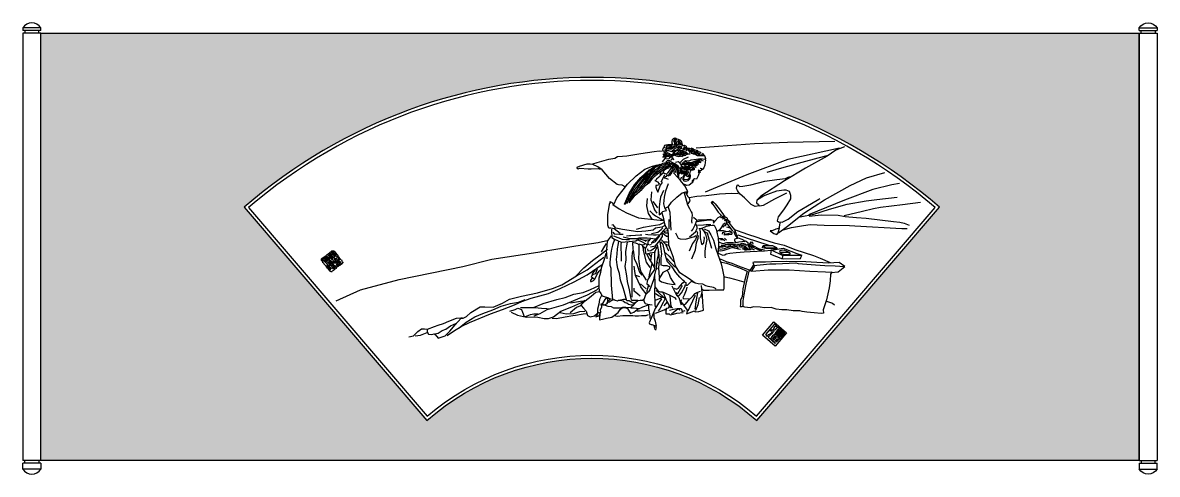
# Model space of a CAD drawing. Header units: millimetres. Extents: x 553 to 2413, y 347 to 1087.
import ezdxf

# ---------------------------------------------------------------- set-up
doc = ezdxf.new("R2010")
doc.units = ezdxf.units.MM
for name, color, linetype in [('3', 3, 'Continuous'), ('4', 4, 'Continuous'), ('7', 7, 'Continuous'), ('BH', 3, 'Continuous')]:
    doc.layers.add(name, color=color, linetype=linetype)

# ---------------------------------------------------------------- blocks, each defined once
blk = doc.blocks.new('A$C4AE7143D')
at = {"layer": 'BH'}
h = blk.add_hatch(dxfattribs=at)
h.set_pattern_fill('ESCHER', color=256, scale=50, style=0)
h.set_pattern_definition([(59.99999999999999, (-633.880262494079, -419.952057829667), (-59.99999997655987, -1.353315237651032e-08), [55.00000000000001, -5]), (180, (-633.880262494079, -419.952057829667), (29.99999999999999, -51.9615242), [55.00000000000001, -5]), (300.0000000000001, (-633.880262494079, -419.952057829667), (59.99999997655987, -1.353315237651032e-08), [55.00000000000001, -5]), (59.99999999999999, (-628.880262494079, -419.952057829667), (-59.99999997655987, -1.353315237651032e-08), [10, -50]), (300.0000000000001, (-628.880262494079, -419.952057829667), (59.99999997655987, -1.353315237651032e-08), [10, -50]), (59.99999999999999, (-636.380262494079, -415.621930829667), (-59.99999997655987, -1.353315237651032e-08), [10, -50]), (180, (-636.380262494079, -415.621930829667), (29.99999999999999, -51.9615242), [10, -50]), (300.0000000000001, (-636.380262494079, -424.282184829667), (59.99999997655987, -1.353315237651032e-08), [10, -50]), (180, (-636.380262494079, -424.282184829667), (29.99999999999999, -51.9615242), [10, -50]), (59.99999999999999, (-653.880262494079, -419.952057829667), (-59.99999997655987, -1.353315237651032e-08), [10, -50]), (300.0000000000001, (-653.880262494079, -419.952057829667), (59.99999997655987, -1.353315237651032e-08), [10, -50]), (59.99999999999999, (-623.880262494079, -437.272565879667), (-59.99999997655987, -1.353315237651032e-08), [10, -50]), (180, (-623.880262494079, -437.272565879667), (29.99999999999999, -51.9615242), [10, -50]), (300.0000000000001, (-623.880262494079, -402.631549779667), (59.99999997655987, -1.353315237651032e-08), [10, -50]), (180, (-623.880262494079, -402.631549779667), (29.99999999999999, -51.9615242), [10, -50]), (0, (-623.880262494079, -411.291803779667), (-30, 51.9615242), [35, -25]), (0, (-623.880262494079, -428.6123118796669), (-30, 51.9615242), [35, -25]), (120, (-631.380262494079, -406.961676779667), (-59.99999997655987, 1.353317458097081e-08), [34.99999999999998, -24.99999999999999]), (120, (-646.380262494079, -415.621930829667), (-59.99999997655987, 1.353317458097081e-08), [34.99999999999998, -24.99999999999999]), (240, (-646.380262494079, -424.282184829667), (29.99999997655985, -51.96152421353317), [35, -25]), (240, (-631.380262494079, -432.942438879667), (29.99999997655985, -51.96152421353317), [35, -25])])
edge = h.paths.add_edge_path(flags=16)
edge.add_arc((933.2072059118464, -219.8797746414992), 409.8662078151127, 48.69815733620368, 131.3018426637964, ccw=False)
edge.add_line((1203.729489376032, 88.02930683883562), (1503.113609899667, 437.2913675979599))
edge.add_arc((933.2072059118464, -219.8797746414984), 869.8662078151118, 49.06779322795388, 130.9322067720461)
edge.add_line((363.300801924026, 437.2913675979602), (662.68492244766, 88.02930683883574))
h.paths.add_polyline_path([(1830.000001249088, 722.4938270611856), (1830.000001249088, 22.49382706118558), (30.0000012490882, 22.49382706118558), (30.0000012490882, 722.4938270611856)])
at = {"layer": '3'}
for points in [[(1051.179137211284, 534.6680725395207), (1051.868141582563, 537.4210536555443), (1053.016482201363, 538.7975434670241), (1054.853827191442, 539.4857876262323), (1057.839515476637, 540.4034484959279), (1058.987856095437, 540.4034484959279), (1062.66254875191, 539.9446180610803), (1064.72956186575, 539.9446180610803)], [(1066.566909532145, 539.0269586844481), (1064.72956186575, 542.0093535248318), (1064.49989374199, 544.9917483652157), (1065.418566237029, 548.2035599160872), (1067.026245779665, 550.0388801624151), (1067.944918274705, 550.7271243216234), (1069.782263264784, 550.9565395390472), (1072.078947178699, 549.5800497275673), (1074.375628416298, 548.6623888578714), (1077.590984825253, 547.5153142638156), (1079.887666062852, 544.5329194234317), (1081.265677481729, 539.4857876262323)], [(1066.107573284626, 547.0564838289675), (1068.174586398465, 543.8446737711598)], [(1067.715250150945, 549.8094649449911), (1068.404254522225, 542.238768742256), (1067.715250150945, 539.0269586844481)], [(1068.404254522225, 540.862278930776), (1072.078947178699, 537.6504673799044)], [(1069.093258893505, 541.0916941482), (1073.686624045019, 538.3387130321764)], [(1069.322927017264, 549.3506345101433), (1071.84927905494, 547.5153142638156)], [(1069.552595141024, 542.4681839596799), (1074.834964663818, 539.7152028436561)], [(1070.011931388544, 547.7447294812395), (1070.471267636063, 544.0740889885838)], [(1070.9306065599, 547.5153142638156), (1071.38994280742, 541.5505230899842)], [(1072.997619673739, 545.4505788000637), (1075.294300911338, 542.6975991771038)], [(1074.145960292539, 547.7447294812395), (1081.725013729249, 537.6504673799044)], [(1074.605296540059, 545.6799940174876), (1075.753637158858, 543.6152585537359)], [(1075.294300911338, 544.0740889885838), (1074.605296540059, 540.1740332785041)], [(1076.672312330214, 543.8446737711598), (1075.983307958934, 539.9446180610803)], [(1077.820652949013, 541.3211078725602), (1077.131648577733, 539.0269586844481)], [(1104.03957232398, 534.6771828104801), (1140.474965503126, 537.3525533837636), (1199.897555971223, 541.6957548939985), (1253.522821453859, 544.1086429629472), (1331.303609493467, 545.5563772973801)], [(934.4571640121803, 508.2279396166674), (941.7971179848264, 510.6718938630599), (961.0208123134389, 516.2580754242607), (970.807417610301, 517.654620068029), (975.3511986409867, 520.4477108486293), (983.0406769076944, 520.7968473828374), (990.3806308803414, 521.4951204512533), (1013.449060327833, 525.3356193414141), (1035.11940598066, 528.4778466562224), (1043.158403188797, 529.5252547657826), (1048.051705837228, 529.1761182315747)], [(1048.882453297368, 519.7560953514741), (1052.557145953842, 519.985510568898), (1056.461506734078, 520.6737562211698), (1060.825201085516, 522.5090764674976), (1065.418566237029, 524.5738119312495), (1071.38994280742, 529.8503574528091), (1075.983307958934, 531.6856776991368), (1078.968993567813, 533.9798283803125), (1081.265677481729, 534.2092421046726)], [(1053.475818448882, 536.5033927858484), (1051.638473458803, 534.4386573220967), (1049.571457668648, 533.5209979454645), (1049.112121421128, 530.768016829441), (1050.490130163687, 529.620942235385), (1052.097809706323, 528.0150372064811), (1054.394490943921, 527.0973763367853)], [(1049.341789544887, 524.5738119312495), (1055.083495315202, 524.3443967138253)], [(1049.801125792407, 523.1973206267057), (1054.164822820162, 522.9679069023456), (1058.987856095437, 523.8855662789775), (1062.432880628151, 525.0326408730334)], [(1049.801125792407, 521.3620018734417), (1051.638473458803, 520.9031714385937), (1054.624159067682, 522.0502460326499), (1057.609847352876, 521.8208308152257)], [(1050.490130163687, 526.8679611193614), (1054.853827191442, 525.4914713078814)], [(1052.327477830083, 532.1445081339846), (1055.083495315202, 528.244452423905), (1058.758187971676, 525.9503017427294), (1060.365864837995, 525.2620560904576)], [(1053.475818448882, 533.0621675106169), (1055.313163438961, 532.3739218583448), (1055.313163438961, 530.5386016120171), (1058.758187971676, 530.3091878876568), (1062.203212504392, 529.1621118005371), (1065.64823436079, 528.244452423905), (1068.863590769744, 528.244452423905)], [(1054.164822820162, 517.4619461633621), (1058.987856095437, 516.5442852936662), (1062.203212504392, 519.2972664096899), (1067.026245779665, 522.0502460326499), (1067.715250150945, 522.7384916849214)], [(1056.461506734078, 526.6385473950012), (1054.394490943921, 521.3620018734417)], [(1064.72956186575, 537.4210536555443), (1058.758187971676, 538.1092978147523), (1055.313163438961, 537.4210536555443), (1054.853827191442, 535.1269029743684), (1055.083495315202, 533.5209979454645)], [(1055.772499686482, 535.5857334092163), (1060.136196714236, 536.2739775684246), (1064.95922998951, 536.2739775684246), (1066.796577655906, 536.5033927858484), (1068.404254522225, 534.8974877569445)], [(1080.576670434132, 535.5857334092163), (1078.509657320293, 536.7328080032726), (1075.983307958934, 537.4210536555443), (1071.84927905494, 536.9622232206964), (1066.337241408386, 534.4386573220967), (1064.27022561823, 532.6033370757688), (1062.203212504392, 532.1445081339846), (1058.528519847916, 532.6033370757688), (1056.461506734078, 533.7504131628887)], [(1057.839515476637, 533.7504131628887), (1060.825201085516, 534.4386573220967), (1063.351553123191, 534.6680725395207), (1065.418566237029, 534.6680725395207)], [(1058.528519847916, 520.9031714385937), (1060.595532961755, 520.2149257863218), (1062.432880628151, 520.9031714385937), (1065.418566237029, 519.067851192266), (1066.796577655906, 514.9383802647624)], [(1068.863590769744, 525.9503017427294), (1062.66254875191, 521.1325866560176)], [(1064.27022561823, 530.3091878876568), (1067.026245779665, 530.5386016120171), (1068.633922645985, 533.2915827280407), (1072.078947178699, 535.1269029743684), (1074.145960292539, 535.3563181917925), (1077.361316701494, 536.7328080032726)], [(1077.131648577733, 531.9150929165606), (1074.375628416298, 528.0150372064811), (1072.078947178699, 525.7208865253053), (1066.796577655906, 522.2796612500737)], [(1067.026245779665, 538.5681282496002), (1068.863590769744, 536.9622232206964)], [(1067.944918274705, 530.079772670233), (1070.471267636063, 530.5386016120171), (1074.375628416298, 533.2915827280407), (1076.212976082694, 534.8974877569445), (1080.576670434132, 535.5857334092163)], [(1067.944918274705, 523.1973206267057), (1071.38994280742, 521.3620018734417), (1075.523969035098, 520.4443410037458), (1078.050321072773, 521.1325866560176)], [(1073.916292168778, 526.8679611193614), (1072.30861530246, 524.3443967138253), (1071.38994280742, 523.1973206267057), (1069.552595141024, 523.6561510615537), (1068.174586398465, 525.2620560904576), (1068.404254522225, 528.4738676413291)], [(1077.820652949013, 530.9974320468649), (1077.590984825253, 527.7856219890572), (1075.983307958934, 526.1797169601533), (1075.064632787578, 524.1149814964015), (1072.997619673739, 522.5090764674976)], [(1077.131648577733, 531.2268472642888), (1079.428329815332, 530.768016829441), (1078.739325444053, 526.8679611193614), (1077.590984825253, 523.4267358441296), (1074.834964663818, 522.0502460326499)], [(1081.036009357968, 531.456262481713), (1081.725013729249, 528.7032813656891), (1080.576670434132, 525.0326408730334), (1078.968993567813, 523.1973206267057), (1075.294300911338, 521.5914155978019)], [(1078.228189538478, 521.2686370631889), (1086.97651640333, 522.7606063774734)], [(1081.954681853008, 524.3443967138253), (1081.036009357968, 522.9679069023456), (1080.576670434132, 520.2149257863218), (1081.495345605488, 520.9031714385937), (1082.414018100528, 522.9679069023456)], [(1081.725013729249, 533.7504131628887), (1084.021694966847, 530.768016829441)], [(1082.643686224288, 534.8974877569445), (1086.777715128283, 533.0621675106169), (1087.237051375802, 532.6033370757688)], [(1082.643686224288, 529.8503574528091), (1082.873354348048, 527.0973763367853)], [(1084.940367461886, 528.0150372064811), (1082.873354348048, 526.4091321775772), (1082.873354348048, 524.3443967138253), (1084.251363090607, 522.7384916849214), (1084.940367461886, 522.2796612500737)], [(1083.332690595567, 525.7208865253053), (1085.629371833166, 524.1149814964015)], [(1084.940367461886, 536.5033927858484), (1083.562358719327, 538.7975434670241), (1084.481031214366, 539.2563739018722), (1087.466719499562, 537.6504673799044), (1088.155723870842, 534.6680725395207), (1088.155723870842, 531.2268472642888), (1087.007383252042, 528.4738676413291)], [(1083.562358719327, 532.8327522931928), (1085.399703709406, 530.9974320468649)], [(1083.792026843087, 535.3563181917925), (1084.940367461886, 536.0445623510005), (1087.007383252042, 535.1269029743684), (1087.696387623322, 534.2092421046726)], [(1084.710699338127, 528.9326965831133), (1088.385391994601, 526.8679611193614), (1090.6820732322, 524.5738119312495)], [(1084.710699338127, 528.0150372064811), (1088.155723870842, 525.7208865253053), (1089.304064489641, 524.8032271486734)], [(1085.170035585646, 526.4091321775772), (1087.466719499562, 524.1149814964015)], [(1117.782927893766, 522.0502460326499), (1119.160936636326, 517.232530945938), (1118.242264141287, 515.6266259170342), (1114.567571484811, 516.3148700762422), (1110.892878828337, 516.5442852936662), (1104.691836810503, 515.856041134458), (1095.505106507475, 514.2501346124906), (1092.978757146116, 513.3324752358585), (1089.074396365882, 513.1030600184345), (1086.777715128283, 513.3324752358585), (1085.170035585646, 512.1854006418025)], [(1087.007383252042, 522.9679069023456), (1091.141412156036, 525.0326408730334), (1093.897429641155, 524.8032271486734), (1094.816102136195, 525.2620560904576)], [(1089.304064489641, 534.2092421046726), (1092.749089022356, 534.2092421046726), (1096.883117926351, 531.9150929165606), (1098.03145854515, 530.079772670233), (1098.26112666891, 528.244452423905), (1094.816102136195, 528.4738676413291), (1091.600748403556, 529.620942235385), (1090.45240510844, 530.3091878876568)], [(1089.763400737161, 533.2915827280407), (1093.438093393635, 530.768016829441), (1096.65344980259, 530.079772670233), (1102.624823696664, 528.4738676413291), (1107.218188848179, 526.4091321775772), (1108.596197590738, 523.1973206267057), (1108.596197590738, 522.7384916849214), (1106.529184476899, 522.5090764674976), (1106.069848229379, 522.5090764674976)], [(1090.6820732322, 532.8327522931928), (1093.208425269876, 532.8327522931928)], [(1092.289752774836, 529.8503574528091), (1093.897429641155, 526.6385473950012)], [(1095.045770259955, 527.5562067716332), (1099.409467287709, 524.8032271486734)], [(1095.724843268182, 525.7445464991973), (1103.406298391974, 523.6131604846581), (1106.393533913983, 522.3343300704585), (1115.355232450566, 522.1211911703737), (1117.91571927615, 522.3343300704585)], [(1095.734774631234, 534.4386573220967), (1100.098471658989, 530.5386016120171)], [(1098.26112666891, 533.9798283803125), (1101.706151201624, 530.3091878876568)], [(1098.26112666891, 526.6385473950012), (1101.246814954106, 526.1797169601533), (1104.462168686743, 523.8855662789775)], [(1099.409467287709, 528.244452423905), (1103.543496191704, 525.9503017427294), (1104.232500562984, 523.8855662789775)], [(1101.476483077865, 531.9150929165606), (1104.232500562984, 530.9974320468649), (1104.921504934263, 527.3267915542092)], [(1101.935819325385, 527.5562067716332), (1106.758852600658, 525.2620560904576)], [(1105.319815736772, 531.0538274816566), (1107.677525095698, 527.7856219890572), (1104.462168686743, 527.7856219890572)], [(1107.907193219458, 526.1797169601533), (1110.663210704577, 523.1973206267057), (1111.122549628413, 522.0502460326499), (1113.419230866012, 522.0502460326499)], [(1111.811553999692, 526.4091321775772), (1109.373917646881, 528.7093025670325), (1112.270890247213, 525.7208865253053), (1108.825865714498, 525.2620560904576)], [(1112.730226494732, 524.8032271486734), (1114.108235237292, 522.7384916849214)], [(1113.641393905201, 525.9385013453934), (1117.782927893766, 521.3620018734417)], [(1318.374911959274, 521.715248812153), (1303.493134792529, 517.5343642344224), (1277.45002742704, 510.5662237692259), (1243.966034154497, 501.2753688202548), (1219.783148934852, 494.3072283550582)], [(987.5844579383811, 470.8703558384935), (982.6911552899492, 473.6634451260303), (976.7492851119669, 474.0125816602382), (974.6521554054962, 474.7108547286541), (962.0693771666738, 484.4866717142237), (949.8361178692794, 498.8012591653061), (942.8456855143786, 503.6891676580907), (934.4571640121803, 507.5296680413153), (930.2629045992398, 507.8788045755232), (925.0200803330636, 507.8788045755232), (912.4372994179248, 504.0383041922988), (908.5925616227287, 502.6417595485304), (908.5925616227287, 501.9434864801145), (910.6896913291994, 500.546941836346), (913.1363426534144, 501.2452134116984), (927.1172100395343, 500.1978053021381), (931.66099107022, 500.1978053021381), (943.1952071321239, 500.8960783705542), (946.6904233095747, 499.8486687679301)], [(987.2943585819166, 441.9642056662161), (995.2495763698334, 457.2458370705216), (1002.286887089307, 469.4711430898042), (1009.630167723701, 479.251387009392), (1024.928666146011, 495.4499178208808), (1033.801793678687, 502.7850996407739), (1045.122683207039, 507.9808554828273)], [(990.354057731116, 443.4923683587274), (1002.286887089307, 464.5810203834783), (1019.115235086217, 485.975305543957), (1025.540605975851, 494.8386515494253), (1034.413736184843, 502.7850996407739), (1039.309254823562, 505.2301617404686)], [(993.7197267952342, 446.8543283725419), (1003.204796834067, 459.9965308128803), (1009.324195132464, 465.1922866549338), (1015.749566022097, 470.082407868196), (1021.868966996813, 477.4175911811529), (1030.436124614568, 490.5597951145552), (1038.085375163882, 499.4231411200233), (1046.346565543035, 505.8414265188604), (1055.525662990631, 508.897753396947), (1061.645063965345, 510.1202829537308)], [(994.0256967101541, 444.7148994085749), (1004.122706578826, 456.9402054278573), (1014.831656277338, 466.7204493474452), (1021.868966996813, 474.0556326604021), (1028.294335210129, 478.6401222310003), (1032.883883933928, 485.0584076298373), (1039.309254823562, 491.1710598929469), (1044.204773462279, 494.8386515494253), (1056.13760282047, 503.0907327765017), (1060.115214390746, 504.9245286047408), (1062.562973710104, 504.9245286047408)], [(1011.1600172983, 467.6373472615651), (1020.645084660816, 480.1682849235117), (1025.84657589077, 490.5597951145552), (1030.742094529488, 497.2837121560563), (1035.943585759443, 502.4794679981098)], [(1060.421184305666, 511.0371808678503), (1049.406264692234, 509.2033850396112), (1035.943585759443, 502.173834862382), (1030.436124614568, 493.9217536353057), (1025.540605975851, 485.6696724082292), (1020.645084660816, 477.4175911811529), (1019.115235086217, 475.8894284886413)], [(1024.31672631617, 476.5006932670331), (1031.965974189168, 487.8091013721961), (1044.204773462279, 498.2006100701759), (1051.548054096673, 502.7850996407739), (1060.421184305666, 506.1470596545882), (1062.562973710104, 506.4526912972522)], [(1032.883883933928, 489.3372640647077), (1039.003284908642, 496.6724473776644), (1044.204773462279, 501.2569369482625), (1049.406264692234, 504.0076306906212), (1054.607753245871, 507.0639575687078), (1061.951033880265, 508.5921202612192), (1062.257003795185, 509.2033850396112)], [(1048.652785173608, 511.4971549895306), (1053.475818448882, 517.232530945938), (1054.853827191442, 519.7560953514741)], [(1059.053597140615, 503.3775637604273), (1059.053597140615, 501.6318825824509), (1056.257424198655, 500.5844729798268), (1051.364121550223, 498.1405187334344), (1049.266991843753, 495.3474294458979), (1051.364121550223, 493.2526102406498), (1055.208859345419, 491.8560655968815), (1055.90790258091, 489.412111350489), (1054.859337727674, 488.0155667067207), (1053.111729638949, 486.9681571040967), (1052.412686403459, 485.9207489945364), (1051.713643167969, 485.5716124603284), (1054.160294492184, 484.8733393919123), (1058.005032287379, 483.476794748144)], [(1054.164822820162, 511.2677397721068), (1056.920842981597, 514.0207208881303), (1061.054871885592, 514.0207208881303), (1063.81088937071, 511.0383245546826), (1068.863590769744, 503.4676283519475), (1071.61961093118, 499.3381589175076), (1073.686624045019, 491.0792170625004), (1075.523969035098, 485.114427381733)], [(1057.05551256523, 492.6992240785221), (1062.868943625024, 500.9513038125347), (1063.174913539944, 504.6188954690131)], [(1059.217524219196, 511.4971549895306), (1064.040557494471, 507.1382688446031), (1068.863590769744, 498.4204980478119), (1070.241599512304, 494.5204423377322), (1067.715250150945, 494.7498575551562), (1067.255913903426, 496.814593018908), (1065.64823436079, 499.5675741349315), (1065.418566237029, 501.4028943812594), (1065.18889811327, 505.073534873915)], [(1065.18889811327, 517.920775105146), (1062.432880628151, 514.4795498299145)], [(1065.18889811327, 510.8089093372588), (1070.241599512304, 508.2853449317229), (1073.686624045019, 505.761779033123), (1076.212976082694, 501.1734791638354)], [(1065.64823436079, 508.973589090931), (1071.61961093118, 505.5323638156992), (1075.523969035098, 501.6323081056196)], [(1068.633922645985, 504.6147044390672), (1071.84927905494, 504.1558740042192), (1073.916292168778, 504.3852892216433)], [(1069.322927017264, 505.5323638156992), (1073.916292168778, 500.4852335115638), (1073.686624045019, 497.5028386711799), (1074.375628416298, 494.5204423377322)], [(1078.279989196533, 508.2853449317229), (1075.983307958934, 510.5794941198349), (1074.375628416298, 511.4971549895306), (1070.241599512304, 510.8089093372588)], [(1075.753637158858, 502.3205537578915), (1078.050321072773, 500.9440639464115), (1077.820652949013, 498.1910828303879), (1077.820652949013, 495.2086879900041), (1076.442644206454, 491.3086322799245)], [(1091.141412156036, 519.2972664096899), (1082.873354348048, 515.6266259170342), (1077.361316701494, 510.1206651780508)], [(1077.794594405904, 508.4611414015299), (1079.288212166908, 506.5428942870755)], [(1078.050321072773, 500.2558182941397), (1083.792026843087, 499.7969878592918), (1089.763400737161, 499.3381589175076), (1092.060084651076, 499.3381589175076), (1093.897429641155, 500.7146487289876), (1095.045770259955, 502.5499689753153), (1098.26112666891, 503.9264587867954), (1099.409467287709, 503.9264587867954)], [(1078.228189538478, 502.2993063118859), (1080.148555995906, 504.0044145262551), (1080.361927667638, 504.8569686334399)], [(1087.007383252042, 504.8441196564911), (1084.481031214366, 506.220609467971), (1083.792026843087, 507.3676840620271), (1080.117334186612, 506.9088551202431), (1079.198661691573, 506.9088551202431), (1079.428329815332, 505.3029485982754), (1081.954681853008, 504.8441196564911)], [(1080.117334186612, 503.2382146275872), (1082.184349976768, 502.5499689753153), (1087.237051375802, 503.2382146275872), (1090.45240510844, 503.2382146275872), (1093.438093393635, 501.8617233230435)], [(1080.347002310372, 503.6970435693715), (1084.940367461886, 504.3852892216433), (1088.385391994601, 503.9264587867954), (1090.6820732322, 504.3852892216433), (1093.208425269876, 502.7793841927395)], [(1089.074396365882, 506.220609467971), (1085.859039956926, 507.8265144968749), (1082.414018100528, 508.7441753665707), (1080.576670434132, 510.1206651780508), (1083.103022471807, 510.5794941198349), (1086.088710757002, 509.6618347432027), (1088.155723870842, 509.2030043083549), (1090.45240510844, 506.9088551202431), (1092.519420898596, 504.3852892216433), (1093.208425269876, 502.7793841927395)], [(1083.332690595567, 512.1854006418025), (1088.155723870842, 511.7265702069546), (1092.060084651076, 508.5147601491469), (1093.667761517396, 504.8441196564911)], [(1099.639135411469, 502.7793841927395), (1094.356765888675, 496.5851778014841), (1093.897429641155, 494.5204423377322), (1092.978757146116, 491.5380474973484), (1091.141412156036, 488.5556526569645), (1091.141412156036, 487.6379917872688), (1089.533732613401, 487.408576569845), (1088.844728242121, 489.2438968161727), (1089.533732613401, 490.8498018450765), (1091.371080279797, 494.291028613372), (1090.91174135596, 497.2734234537558)], [(1090.91174135596, 511.4971549895306), (1094.586434012435, 507.1382688446031), (1095.045770259955, 504.8441196564911)], [(1091.830416527317, 511.2677397721068), (1096.194113555071, 510.8089093372588), (1101.476483077865, 513.1030600184345), (1106.529184476899, 514.2501346124906), (1110.203874457057, 515.3972106996102), (1113.189562742253, 515.3972106996102)], [(1093.438093393635, 510.3500803954746), (1096.194113555071, 508.2853449317229), (1097.57212229763, 505.5323638156992), (1098.950131040189, 505.073534873915)], [(1096.194113555071, 510.5794941198349), (1098.72046291643, 507.5970992794511), (1098.72046291643, 503.4676283519475)], [(1098.26112666891, 511.7265702069546), (1100.328139782749, 507.8265144968749), (1100.328139782749, 505.3029485982754)], [(1099.868803535229, 503.6970435693715), (1101.017146830345, 500.9440639464115), (1101.017146830345, 498.8793284826596)], [(1101.017146830345, 511.9559854243785), (1103.543496191704, 508.7441753665707), (1106.069848229379, 505.761779033123)], [(1101.017146830345, 508.0559297142988), (1101.706151201624, 505.073534873915), (1103.084159944185, 503.4676283519475)], [(1101.246814954106, 509.6618347432027), (1103.084159944185, 506.220609467971), (1103.773164315464, 504.8441196564911)], [(1101.246814954106, 504.6147044390672), (1102.854491820424, 503.4676283519475), (1103.313828067944, 502.3205537578915)], [(1102.854491820424, 512.1854006418025), (1106.069848229379, 507.1382688446031)], [(1104.462168686743, 511.9559854243785), (1106.758852600658, 508.973589090931), (1107.677525095698, 507.3676840620271)], [(1104.691836810503, 512.8736448010106), (1109.514870085777, 513.1030600184345), (1112.500558370973, 511.9559854243785)], [(1105.610509305543, 511.9559854243785), (1108.136861343219, 512.1854006418025), (1111.811553999692, 511.2677397721068)], [(1106.29951635314, 510.8089093372588), (1109.514870085777, 511.0383245546826), (1111.581885875933, 510.5794941198349)], [(1119.160936636326, 515.1677954821864), (1118.931268512566, 510.8089093372588), (1118.471932265046, 506.450024685395), (1116.634587274968, 502.0911385404677), (1114.797239608572, 499.5675741349315), (1110.433542580817, 496.35576258406), (1107.677525095698, 494.061613395948), (1107.447856971939, 493.6027829611003)], [(1108.136861343219, 514.9383802647624), (1112.959894618492, 514.2501346124906), (1115.256575856091, 513.5618904532823)], [(986.3764488371571, 442.5754704446078), (994.3316666250739, 459.9965308128803), (1003.204796834067, 474.0556326604021), (1013.301806702739, 486.2809386796848), (1027.37642546537, 499.1175079842956)], [(999.5331578550285, 456.9402054278573), (1007.794345557864, 467.026082483173), (1012.995836787819, 475.2781637102495), (1019.421205001137, 482.9189786658704), (1025.84657589077, 492.6992240785221)], [(1046.121297284048, 495.6965644870421), (1045.771775666302, 492.9034751995054), (1044.723210813067, 490.8086574873211), (1045.072732430813, 489.412111350489)], [(1046.820340519538, 478.9380227895674), (1049.616513461498, 483.825931282352), (1052.762208021204, 491.1577925284655)], [(1058.377579571731, 488.2129787428721), (1063.480883454864, 496.6724473776644), (1065.622672859304, 499.4231411200233)], [(1060.115214390746, 488.725999286316), (1063.711924894631, 492.9020270789654), (1066.272409043736, 498.2304906221585)], [(1075.294300911338, 499.1087437000838), (1074.834964663818, 493.3733677436761), (1074.834964663818, 488.3262374395407)], [(1077.131648577733, 497.9616676129639), (1080.347002310372, 496.1263488596999), (1084.251363090607, 495.8969336422761), (1087.466719499562, 496.5851778014841), (1089.074396365882, 497.0440082363319)], [(1077.452126805872, 482.6502466007208), (1079.261787975266, 483.704716901818), (1079.865005688746, 486.5668514294042)], [(1077.590984825253, 494.97927277258), (1080.576670434132, 493.6027829611003), (1084.940367461886, 494.061613395948), (1089.074396365882, 495.2086879900041)], [(1077.590984825253, 494.061613395948), (1079.887666062852, 491.9968779321964), (1085.859039956926, 492.9145373088284), (1088.615060118362, 494.061613395948)], [(1077.820652949013, 496.1263488596999), (1081.495345605488, 494.97927277258), (1085.629371833166, 495.2086879900041), (1089.533732613401, 496.1263488596999)], [(1078.279989196533, 499.1087437000838), (1081.036009357968, 497.5028386711799), (1087.007383252042, 497.2734234537558), (1089.533732613401, 498.1910828303879), (1089.99306886092, 498.6499132652358)], [(1078.509657320293, 501.4028943812594), (1083.792026843087, 500.9440639464115), (1088.385391994601, 500.7146487289876), (1091.830416527317, 501.1734791638354)], [(1090.572156902388, 493.1949525978207), (1086.349619526438, 491.3872883713318), (1084.087545741013, 489.5796241448431), (1082.127079474171, 487.0187674860264), (1082.127079474171, 482.8008847885736), (1084.087545741013, 480.8425823742322), (1086.349619526438, 480.240028129757), (1091.024572194736, 481.4451381117709), (1093.135840882711, 483.252800845196), (1094.040668791091, 485.2111032595375), (1094.643889180888, 487.3200453547958), (1094.493084083439, 490.1821798823819), (1093.286645980161, 490.7847341268568), (1092.532620492913, 490.7847341268568)], [(1109.055533838258, 494.061613395948), (1108.136861343219, 490.3909729032923), (1107.218188848179, 488.7850678743885), (1104.691836810503, 483.5085208597653), (1101.246814954106, 483.9673512946131), (1099.924856313694, 482.6614057591875), (1098.568410655364, 481.6651186593592), (1097.331649883064, 480.7086829240792), (1097.57212229763, 477.5437311789976), (1092.519420898596, 473.643675468918), (1088.615060118362, 473.18484503407), (1082.873354348048, 475.4789957152457)], [(1092.381815395464, 489.7302638257596), (1092.532620492913, 487.6213217305013), (1091.778595005667, 484.1566329584404), (1089.818131415142, 482.8008847885736), (1087.103642337368, 482.3489687319515), (1084.539958357045, 483.102162657343), (1083.936740643564, 483.5540787139654), (1083.936740643564, 485.3617429404541), (1084.238350838463, 487.4706835426485), (1085.59559403919, 489.2783477691373), (1090.421351804938, 492.5923983533457)], [(1093.438093393635, 500.7146487289876), (1093.667761517396, 498.1910828303879)], [(1098.03145854515, 500.4852335115638), (1097.80179042139, 497.5028386711799)], [(1099.17979916395, 500.9440639464115), (1099.868803535229, 498.1910828303879)], [(1110.433542580817, 496.814593018908), (1109.055533838258, 497.2734234537558), (1108.136861343219, 498.4204980478119), (1107.677525095698, 498.4204980478119), (1108.136861343219, 497.0440082363319), (1108.366529466978, 495.4381032074281), (1109.974206333298, 494.97927277258), (1110.663210704577, 493.8321981785242)], [(1114.567571484811, 499.3381589175076), (1112.730226494732, 500.4852335115638), (1110.892878828337, 500.9440639464115), (1110.663210704577, 500.9440639464115)], [(1099.924856313694, 482.6614057591875), (1099.685483865321, 481.1071980626232), (1098.553795289475, 480.1825765297255), (1098.587586465033, 478.7311393971928), (1097.607631668557, 477.5159840822699)], [(1437.630184914391, 476.5105982519498), (1425.07368542995, 474.1878837681752), (1393.91496983971, 466.2906575094689), (1347.409421546265, 449.1025763017914), (1288.347373768376, 424.9463531358534)], [(1033.082738020899, 446.711000708448), (1036.927474605619, 441.8230920543242), (1040.422692108168, 436.58604759936)], [(1088.656682971014, 459.6290446896739), (1090.404291722288, 461.3747251823481)], [(1132.514603834374, 445.9216413092673), (1131.458869128507, 446.9762116456357), (1130.051220177702, 446.4489257309195), (1129.171442594305, 445.7458793376953), (1128.819531025682, 445.0428314514072), (1129.347397040458, 443.8124991434667), (1131.106957559885, 441.703356977666), (1134.450116123638, 437.4850726460644), (1140.256658344061, 429.5757898975779), (1145.359377427241, 423.5998873433199)], [(1207.963486793959, 439.5822830963588), (1214.163405788014, 440.9093722762559), (1233.204158370286, 451.0770865774664), (1243.832589402105, 456.3854418039004), (1252.689616154114, 460.8090729012763)], [(1130.227177300171, 443.1094512571785), (1130.755043314946, 444.5155455366911), (1131.986735143282, 445.0428314514072), (1133.042469849149, 445.3943553945512), (1135.329896383351, 443.1094512571785), (1141.664307294866, 434.8486445655477), (1148.878495789779, 424.830221144324), (1150.989965201512, 422.5453170069516)], [(1346.479310473343, 424.0172688354073), (1376.707914990661, 430.9854093006038), (1394.845080912632, 435.1662938783345), (1406.006411111374, 437.4890083621093), (1442.280737602683, 442.134434343531), (1471.579233723396, 445.8507775175705)], [(1059.296861285767, 417.3835502721766), (1059.296861285767, 402.0215541965954)], [(1093.28235457677, 388.9621114068058), (1102.719441833654, 396.9922467339081), (1105.865134917864, 402.5784269897131), (1105.515613167609, 405.0223820610106), (1104.117526166589, 408.8628803356702), (1103.418485334164, 409.212017624982)], [(1105.595072310404, 414.1156358468269), (1112.585504665305, 415.163045449451), (1125.168285580445, 416.5595900932192), (1132.158717935346, 416.2104535590113), (1132.508239553091, 411.3225465592902), (1135.304412495051, 415.163045449451), (1140.197717819799, 420.749225517588), (1143.343412379505, 422.1457716544201), (1144.741498850485, 423.1931797639803)], [(1106.294115545894, 407.8311827102738), (1116.080720842756, 408.5294557786899), (1120.274982932014, 409.2277288471057), (1127.964458522405, 409.2277288471057)], [(1106.993158781384, 416.5595900932192), (1114.682634371776, 416.9087266274272), (1127.964458522405, 417.9561362300512), (1128.31398014015, 416.9087266274272)], [(1138.319186990921, 398.3344432285768), (1143.393654874259, 401.063835430416), (1146.321232293391, 404.9629684270983), (1147.492262725781, 407.3024485237204), (1149.053636635634, 410.2267975247), (1150.224667068023, 411.3965368264793)], [(1143.783998351722, 420.3645421216229), (1146.126059216501, 421.3393261173253), (1148.468122757597, 421.3393261173253), (1150.419840144913, 420.5594989207632), (1151.005356699266, 419.5847164181246)], [(1145.540545338465, 423.0939358165258), (1148.66329315817, 422.7040222182447), (1151.981214054766, 421.729239715606), (1153.542587964618, 420.7544557199037), (1154.908791473898, 419.3897596189839), (1155.494308028251, 417.0502795223621), (1157.055681938104, 415.490626622302), (1158.812228924846, 414.3208873205227), (1159.788086280346, 413.3461033248203)], [(1147.297089648891, 405.7427941305964), (1148.468122757597, 405.3528820253791), (1149.639153189986, 405.7427941305964), (1149.639153189986, 406.3276645280179), (1150.02949666745, 407.1074917245797), (1150.810183622376, 407.3024485237204), (1151.981214054766, 407.4974053228609), (1153.152244487155, 409.0570582229209), (1153.932931442081, 411.2015800273388), (1154.128104518972, 413.9309737222418), (1153.737761041509, 415.1007130240208), (1151.590870577303, 415.2956698231616), (1151.005356699266, 415.2956698231616), (1151.590870577303, 417.0502795223621), (1150.02949666745, 418.6099324224223), (1148.66329315817, 418.6099324224223), (1147.687433126353, 418.4149771163453), (1145.930888815928, 417.8301067189241)], [(1150.224667068023, 411.9814072239006), (1150.615010545486, 410.4217543238407), (1151.395700176729, 409.6419271272787)], [(1152.371557532229, 417.440193120643), (1154.518447996435, 417.0502795223621), (1155.689478428824, 415.490626622302), (1157.446025415567, 414.1259305213823), (1159.397742802883, 413.7360169231014), (1158.812228924846, 411.9814072239006), (1158.03154196992, 411.5914936256197), (1154.518447996435, 412.7612344204625), (1154.323277595861, 412.9561912196032)], [(1154.157169319112, 410.5935118984354), (1159.43584552476, 404.4418473726054), (1163.658784348227, 398.290184339839)], [(1157.250855014993, 414.3208873205227), (1158.03154196992, 413.1511465256799), (1158.812228924846, 412.7612344204625)], [(1158.028199250272, 411.2965597847235), (1164.010695916849, 403.563039007809), (1167.177902710765, 399.8720405909237), (1167.881725848009, 398.4659448183475), (1167.881725848009, 397.5871364535509), (1166.650034019674, 396.7083265956907), (1165.242387745185, 397.0598505388349)], [(1289.277484841298, 422.6236401451426), (1308.809814696335, 424.9463531358534), (1336.713144207666, 424.4818117321622), (1348.339532619186, 422.1590972483875), (1366.9417514013, 420.7654685581228), (1382.753636964651, 419.3718413609216), (1427.398963112254, 413.7973280929263), (1438.095240450853, 412.8682422994164), (1445.071070821447, 411.4746151022155), (1453.442070477742, 408.2228148249309)], [(967.311736601625, 396.5025888340313), (969.75838885341, 394.058635251205), (978.1469108595284, 393.3603621610529), (984.438299696033, 393.3603621610529)], [(989.6811259498572, 390.5672712889145), (994.9239495355969, 391.265544379067), (997.0210800371269, 391.265544379067), (1012.40003438026, 392.31295327006), (1015.196205714215, 392.31295327006)], [(1021.138075468549, 393.3603621610529), (1024.633290303014, 393.011226360212), (1034.070377559898, 392.31295327006), (1038.614157645127, 392.31295327006), (1044.905549149717, 393.011226360212)], [(1030.975861006337, 394.5229816986036), (1041.461510845901, 396.6177994805895), (1046.704337099725, 401.1565723338725), (1049.500508433681, 403.6005259166988)], [(1049.500508433681, 394.8721189879153), (1055.442378188015, 389.9842103337916), (1058.937595690564, 389.9842103337916)], [(1050.898595434701, 398.3634814617345), (1057.889030439799, 399.0617545518869)], [(1050.898595434701, 396.9669367699011), (1053.69476943674, 395.2212547887558), (1056.840465189035, 395.5703905895966), (1058.238552190054, 396.2686636797487)], [(1097.127093829575, 352.6519360228963), (1102.719441833654, 367.6647962976368), (1104.816569667099, 379.1862940985582), (1107.263221918884, 386.8672936248201), (1107.962265419394, 391.0569291887915)], [(1108.311787169649, 402.5784269897131), (1112.855569922963, 403.2767000798652), (1116.700306507682, 398.039655624901), (1119.496480509722, 393.1517469707774), (1121.593611011252, 384.4233400419939), (1120.545045760487, 378.8371582977177), (1119.496480509722, 373.9492496435939), (1118.447915258957, 364.87170691397), (1118.447915258957, 357.5398431885488), (1118.797437009212, 354.7467538048818)], [(1109.360352420414, 402.5784269897131), (1110.758439421433, 396.9922467339081), (1110.758439421433, 387.2164294256606), (1112.506048172708, 379.8845671887105), (1113.205091673218, 376.3932047148913), (1116.350784757427, 378.8371582977177), (1117.399350008192, 383.0267938616893), (1117.748871758447, 386.1690205346677), (1117.399350008192, 388.9621114068058)], [(1129.632608599031, 369.7596140796227), (1126.137393764566, 383.0267938616893), (1122.642176262017, 394.8974289519224), (1119.496480509722, 396.2939736437557), (1117.399350008192, 398.7379272265823)], [(1141.488350172397, 399.5205166477796), (1148.174672652534, 399.5205166477796), (1152.221657029848, 398.114422368267)], [(1146.942980824199, 393.5446140935215), (1147.646803961443, 396.3568041456106), (1148.878495789779, 396.1810421740383), (1150.462099186738, 394.5991859229539), (1150.462099186738, 393.0173281788055), (1154.509080887734, 394.0719000082377), (1158.028199250272, 394.9507083730342), (1162.251138073738, 396.0052802024663)], [(1148.350627098688, 396.5325646241188), (1153.453346181867, 397.5871364535509), (1158.380110818895, 398.114422368267), (1159.259888402291, 399.1689927046356), (1159.611799970913, 397.938660396695), (1161.371360490341, 397.2356125104069), (1162.60304964236, 395.4779942877502), (1162.60304964236, 393.1930901503774)], [(1149.406361804555, 392.8415662072335), (1149.934230495646, 391.9627578424371), (1153.101434613245, 392.6658057287252), (1157.67628768165, 392.8415662072335), (1162.779006764829, 393.1930901503774)], [(1153.981214872959, 405.4964192020377), (1159.611799970913, 403.563039007809)], [(1168.937460553876, 396.1810421740383), (1167.177902710765, 395.4779942877502), (1165.770256436276, 395.1264703446062)], [(1166.122168004898, 394.7749464014622), (1168.409591862785, 390.5566635629245), (1171.400841534231, 387.0414256245474), (1172.104664671475, 386.5141412028952), (1171.048929965608, 390.9081860130049), (1170.345106828365, 393.0173281788055), (1169.113415000029, 396.0052802024663)], [(1172.341722105842, 392.4096318227759), (1189.233480076022, 386.2579672969458), (1201.550390330431, 382.3912069084887), (1223.192955815169, 375.009210074718)], [(513.9283286503605, 284.0006293896291), (553.8697818504534, 302.1358169660939), (617.049897032729, 318.82019167984), (721.62388262276, 340.5824188554574), (768.8274191930823, 352.1889396188611), (844.3530739702801, 363.7954603822648), (906.8069818827662, 373.9511653060074), (943.1173933977443, 379.7544256877092), (960.1574571895262, 383.4739529323301)], [(968.709823602645, 390.5672712889145), (982.690690944758, 384.9810910331098), (989.3316041996022, 384.631953743798), (994.5744277853419, 384.631953743798)], [(981.2926039437389, 380.0931823789862), (980.5935604432289, 376.2526826158551), (980.9430821934839, 354.6062317058456), (981.2926039437389, 349.0200514500407)], [(999.8172540391661, 379.7440465781453), (1000.166775789421, 368.9208203789051), (1001.215338372102, 364.3820490140932), (1002.613425373122, 352.8605512131716), (1006.108642875671, 345.8778247770621), (1011.00194737924, 331.214100303162), (1014.84668396396, 326.3261916490383)], [(1007.856251626946, 383.9336821421169), (1012.050512630005, 382.1880001609717), (1023.584727720334, 376.601819905167)], [(1009.953382128475, 377.3000915068479), (1013.798118713195, 376.601819905167), (1016.24477096498, 375.9035468150146), (1019.04094496702, 376.2526826158551), (1020.089510217784, 377.6492287961598)], [(1011.053126577975, 385.4454374805083), (1019.441645916008, 383.6997569878345), (1022.237819918048, 381.6049392058487)], [(1015.54572746447, 375.2052737248624), (1016.94381446549, 369.968229269898), (1016.94381446549, 366.4768667960788), (1022.186640719314, 347.6235067582073), (1028.128507805564, 338.8950983409527)], [(1016.594292715235, 373.4595932321882), (1020.788553718294, 370.3173665592099)], [(1020.490211166773, 383.3506196985228), (1027.480643503788, 384.7471658788273), (1029.577774005317, 385.7945747698203)], [(1024.334950419578, 376.7170305517249), (1027.830165254043, 376.0187574615727), (1030.626339256082, 377.0661663525657)], [(1024.334950419578, 369.0360310254632), (1024.684472169833, 366.2429416417964), (1025.033993920088, 365.8938043524846), (1029.927295755572, 366.592077442637), (1033.422513258122, 369.0360310254632), (1038.315815093607, 372.8765307885941)], [(1029.228252255063, 386.8419836608132), (1036.568209010416, 385.4454374805083)], [(1047.05385884998, 384.0488927886751), (1053.69476943674, 377.0661663525657), (1058.937595690564, 366.2429416417964)], [(1050.898595434701, 380.5575303148559), (1056.49094343878, 380.5575303148559), (1058.588073940309, 380.2083930255441)], [(1054.39381293725, 377.0661663525657), (1059.287117440819, 374.9713485705798)], [(1140.396803671809, 385.9883916507775), (1146.677238626674, 385.9883916507775), (1151.025233703929, 383.0929244749757)], [(1140.85642093259, 380.788344743507), (1146.321232293391, 378.6438214460253), (1148.468122757597, 377.8639957425271), (1154.518447996435, 379.4236486425873), (1160.959119389052, 379.8135622408682), (1164.667383763111, 379.6186054417277), (1167.20461770478, 379.2286918434468), (1174.035629898544, 380.5933879443666), (1178.719754304419, 381.3732151409282), (1180.866644768625, 381.9580855383498), (1183.794222187757, 381.1782583417879)], [(1140.85642093259, 373.574949147564), (1142.22262444187, 372.0152962475038), (1144.955028784112, 372.405209845785), (1147.882606203244, 372.7951234440659), (1152.761901009692, 373.3799923484236), (1156.274994983178, 374.1598195449856), (1161.154289789625, 375.524515645905)], [(1140.85642093259, 366.7514671499022), (1144.564685306648, 366.1665967524806), (1150.02949666745, 366.9464239490426), (1156.274994983178, 369.090947246524), (1160.763946312162, 370.6506001465841), (1166.619101150427, 372.7951234440659), (1169.741851646449, 373.185035549283)], [(1141.051591333163, 369.8707729500223), (1144.174341829185, 368.8959904473836), (1146.906746171428, 369.2859040456647), (1150.224667068023, 369.8707729500223), (1159.20257240231, 373.185035549283), (1163.496353330722, 373.7699059467045), (1165.252897641147, 374.5497331432664)], [(1142.027451364979, 372.9900802432063), (1146.906746171428, 374.354776344126), (1148.077779280134, 375.3295588467646)], [(1143.778576133943, 384.5406588094085), (1148.126571211198, 384.5406588094085)], [(1144.759855707222, 375.1346020476242), (1149.443980113097, 375.3295588467646), (1150.224667068023, 375.7194724450457)], [(1184.770082219573, 376.8892117468247), (1183.98939258833, 375.9144292441861), (1183.599049110866, 375.1346020476242), (1181.842504800441, 374.5497331432664), (1179.695614336235, 374.1598195449856), (1178.719754304419, 373.9648627458449), (1175.987349962176, 375.1346020476242), (1172.083912511228, 375.524515645905), (1165.252897641147, 376.1093860433266), (1155.494308028251, 376.304342842467), (1151.981214054766, 375.7194724450457), (1149.83432359056, 374.1598195449856), (1148.468122757597, 373.3799923484236)], [(1150.542123734527, 386.4709692645674), (1153.92389619666, 383.5755020887652)], [(1165.057727240574, 375.1346020476242), (1170.327365524485, 373.7699059467045)], [(1169.741851646449, 379.8135622408682), (1167.20461770478, 381.568171940069), (1167.20461770478, 384.2975641419082), (1167.985304659705, 385.467304936751), (1169.741851646449, 386.2471306402491), (1171.303225556301, 386.6370442385303)], [(1171.303225556301, 374.1598195449856), (1170.522538601375, 372.9900802432063), (1170.717709001949, 372.2102530466443), (1172.864599466155, 371.0405137448653), (1173.645286421081, 370.8455569457248)], [(1171.693569033765, 377.4740821442463), (1175.401833407823, 375.7194724450457), (1177.939067349493, 375.9144292441861), (1182.232848277904, 375.9144292441861)], [(1172.864599466155, 387.0269578368112), (1178.719754304419, 384.8824345393298), (1182.232848277904, 383.3227816392696)], [(1175.206660330934, 374.7446899424068), (1174.230802975433, 373.9648627458449), (1174.621146452897, 373.185035549283), (1176.377693439639, 372.6001666449254), (1177.743894272602, 372.6001666449254), (1180.476301291161, 372.7951234440659), (1183.403878710294, 373.185035549283), (1185.160425697036, 373.3799923484236), (1185.941112651963, 373.7699059467045)], [(1175.987349962176, 377.4740821442463), (1179.890784736808, 378.4488661399487), (1183.599049110866, 377.6690389433868), (1186.526626529999, 375.7194724450457), (1188.088003116169, 375.9144292441861), (1189.454203949131, 377.0841685459652)], [(1182.623191755367, 382.737911241848), (1186.136283052536, 381.9580855383498), (1188.868690071095, 379.6186054417277), (1189.454203949131, 375.9144292441861), (1189.64937702602, 373.3799923484236)], [(1192.772124845726, 370.8455569457248), (1189.844547426595, 372.9900802432063), (1189.64937702602, 374.354776344126), (1191.796267490226, 373.9648627458449), (1196.285218819212, 370.6506001465841)], [(1189.844547426595, 376.304342842467), (1192.381781368263, 374.7446899424068), (1195.309358787395, 372.9900802432063), (1196.285218819212, 372.6001666449254)], [(1190.430063980947, 378.0589525416675), (1192.967297922616, 376.8892117468247), (1199.212796238344, 373.574949147564), (1211.118276315447, 366.9464239490426)], [(1197.456249251602, 377.0841685459652), (1196.870735373564, 379.6186054417277), (1195.309358787395, 379.8135622408682), (1193.747984877543, 380.2034758391492), (1192.381781368263, 379.6186054417277), (1192.381781368263, 378.4488661399487), (1193.552811800652, 376.8892117468247)], [(1195.504531864285, 374.7446899424068), (1198.041765805954, 371.6253826492231), (1202.921060612402, 369.4808593517413), (1211.118276315447, 366.1665967524806)], [(1236.037732084353, 370.9666877146888), (1236.213689206823, 368.8575455488881), (1231.990747707039, 368.6817835773159), (1226.184205486616, 369.3848314636042), (1218.09023673199, 369.5605934351762), (1212.811563202657, 371.1424496862606), (1213.339429217432, 373.9546382452859)], [(1229.703323849154, 374.1304002168579), (1213.691343462371, 374.1304002168579), (1218.442150976928, 371.1424496862606), (1236.037732084353, 370.7909257431165), (1229.879278295307, 374.3061621884299)], [(489.644260795144, 350.8409971822502), (489.655557053542, 352.8682506565588), (490.5370871434088, 353.6861431996524), (494.0651217081304, 356.3166419869588), (496.6841173210669, 357.9438667222148), (497.2661500346421, 357.5239681390273), (497.2546404363393, 356.9565374633388), (495.8774230579756, 355.9687354180262), (495.4536796363009, 355.6638160520872), (491.8131746617655, 352.9750062507916), (491.0446074962238, 352.0478251003691), (492.8530474453655, 349.794904437509), (493.446837152329, 350.0974744348619), (491.9982790867216, 352.1105212261803), (495.4658854944064, 354.2316265951156), (496.6765932616572, 354.9781237578761), (498.7320982276597, 354.810674708569), (499.6060712910421, 355.2560157191139), (500.0052347359797, 355.0843556920117), (500.6749350503223, 354.2813642864191), (500.8224934733935, 354.2039882936944), (499.9844752077997, 353.3256277995282), (499.258057913501, 352.8029088864899), (498.8948519203386, 352.5415513397394), (498.4181307506224, 352.5656235969295), (498.1040820569451, 353.2574229264924), (497.6784297379872, 353.5935787651588), (496.1625209081503, 353.6105216839768), (494.9260892255033, 353.5937776335882), (494.268041273418, 353.1202562665434), (495.9401817846428, 353.1387529121755), (497.8884318328674, 352.9186874772486), (498.4011078003714, 352.4615957364374), (498.272481224838, 352.0019243850488), (497.3814852112027, 351.4525555140116), (497.0258335905382, 351.5637475900418), (497.0352995143057, 351.2952239179851), (493.9125473732529, 348.9601414733579), (494.0854386694091, 348.5254028960978), (497.1683793210304, 350.4642661524118), (497.9203965669731, 350.5860461376124), (498.1892780248481, 350.8407117877512), (499.1105796416505, 349.9434359186187), (499.2411151144679, 349.7620320654016), (498.9989786703554, 349.5877943374908), (498.7398166220037, 349.3095268393192), (495.8574703214745, 347.4241522235279), (495.7537616229365, 346.7903764679019), (500.3931847277254, 349.9485951397735), (502.6499890274254, 351.664335829263), (503.514498821025, 352.378202421633), (503.391520374691, 352.9321578073989), (502.6858636739944, 354.1681653062378), (502.3983038543374, 354.6954688242363), (501.9821201131335, 354.7631029006146), (501.2708168718027, 354.9854870526743), (500.6976061297737, 355.3990188840655), (500.5140929089139, 355.9094143604113), (500.0808835634716, 355.8730186665291), (499.3185114713842, 355.7833192371122), (499.2220218990706, 356.1727788113133), (498.849351047561, 356.1799434560135), (498.4142328048338, 356.7846229667366), (498.7592686740827, 357.0303727245365), (499.2301891981951, 357.3467307966504), (498.8772707938315, 357.8194863834549), (498.1390222440896, 357.3740087841611), (497.7445324904911, 357.5876143723295), (497.6480402641919, 357.9770720367621), (497.8277356904809, 358.7488269696272), (498.9249160044255, 359.905454961965), (499.6607992224926, 360.1596502029462), (500.4042368130567, 360.786395066708), (500.9395838600121, 361.4469579235432), (501.5543975290293, 361.6140333456852), (502.8256251400653, 362.5287895337333), (503.7431100277199, 362.9136625932059), (504.31250297518, 363.7822811710259), (505.1259412640375, 364.1840622721506), (505.6612883109919, 364.8446251289859), (506.2666334022542, 365.2802223134158), (507.0100736468048, 365.9069690869466), (508.5083263029728, 366.2508618475763), (510.0349793844325, 365.7891855018047), (511.2684207976272, 364.8411855077148), (512.9994278447684, 362.690991136879), (514.8439463490522, 360.2553665329397), (515.51173776611, 360.0934503319522), (515.4531118888699, 359.4088152179271), (517.3486992439102, 357.2852741954642), (517.8273293109105, 356.6201267336689), (518.3948919237409, 355.1929681651234), (519.1365007682398, 353.5239392728945), (519.7002455865004, 353.3789311135599), (520.9601795931239, 352.2664357370677), (521.9249956881858, 351.3086938266315), (522.3846939076484, 351.1805937089493), (523.0033253712354, 350.0655187218802), (523.4063066107428, 348.6117082855671), (524.7797520745107, 347.2137826759722), (524.6095225719891, 346.1735040710507), (523.8850168289619, 345.0097118631758), (522.8124164917526, 344.3296632638787), (522.6308121681786, 344.1989835356195), (522.6837899162192, 343.8699919124906), (521.9043948738799, 343.6762646225812), (520.8147715864188, 342.8921881627923), (520.5480525115836, 342.2413691320721), (519.5265210251309, 341.873404114252), (518.5144554624467, 341.2369154243754), (516.9405539787858, 340.1043596892276), (516.393832110778, 340.3533957090546), (515.1585592975316, 339.0056200373854), (514.6667240748484, 338.2845892294775), (513.7511480844787, 337.2586409653995), (512.7655713958147, 336.4576564639585), (511.692968404619, 335.777605954893), (511.3202964876882, 335.7847720801992), (511.2086928624067, 335.4291285893029), (510.4822755681089, 334.9064096762646), (509.8769304768466, 334.4708124918347), (509.2810486553662, 333.7666897255795), (508.511122190781, 333.3044406733823), (508.3030289931867, 333.3382567566873), (507.5425657983833, 332.6074821226647), (507.169891227466, 332.6146463382024), (506.530500235699, 331.970993432788), (505.9951531887436, 331.3104305759528), (505.6830133923513, 331.3611547009104), (504.3549902387049, 332.0575405452021), (504.0068956445239, 332.5412841537805), (500.1097654383593, 337.4463494449635), (499.4760199218053, 337.8163213669352), (497.4479881966627, 340.7623414472205), (495.7699588975638, 342.5835441949279), (495.2913298959857, 343.2486901761173), (494.865677577026, 343.5848460147838), (494.4305593342997, 344.189525525507), (494.1429995146427, 344.7168290435053), (493.6643694476425, 345.3819765053009), (493.2822289529568, 345.6576643928952), (493.1157386823497, 346.2720877297334), (492.343901731916, 346.4509104917671), (491.7442047698523, 347.0289400444913), (491.8293168671262, 347.5490774371835), (491.4282445249037, 348.3618126688909), (491.5833599744583, 348.6569882087151), (491.2617542542966, 348.9762360057291), (490.8531248855907, 349.4164197048881), (490.3669377921069, 349.7090156341346), (489.2886091744795, 350.9521892582801)], [(499.2595641045718, 352.1764050802147), (501.0004862568458, 353.4291463657858), (501.6478974909223, 353.6310676548158), (502.3225346946983, 353.0607421712305), (502.6979424408655, 352.53904174596), (502.4259362989678, 351.8154181218911), (500.5979687025774, 350.5000402494833), (499.8988540123792, 350.9207790753544), (499.4853584489265, 351.6790181389861), (499.1725186604544, 352.1137684933781)], [(500.6523699015379, 358.7915099180402), (501.8662815139232, 358.0199933921816), (502.8597648959349, 358.2413801073004), (504.3787925579418, 359.3344494692107), (505.1823622843294, 360.735201724184), (504.870401468801, 361.1687305785849), (504.7279658299421, 362.0532538858822), (503.9684506719459, 361.5067182500429), (504.2804114874734, 361.0731893956417), (504.3753701749902, 360.4835068402959), (503.910850801939, 359.9847434911148), (503.1784262471729, 360.773724134863), (502.9919349745014, 360.8040323036328), (502.4494230099372, 360.4136488881322), (502.6223716349805, 359.7155844893374), (502.5308363958393, 359.1562081929928), (502.035806690591, 358.4709878450776), (501.4118850595351, 359.3380455538795), (500.6048918847737, 359.0863521505973)], [(505.9522856442509, 352.570570841886), (506.7728230552075, 353.4900238655684), (506.0573661850085, 353.7977052780251), (505.8233953070076, 354.1228522889771), (505.3419082493892, 354.1053881710877), (503.8160384754628, 355.3104354611157), (503.1921157789839, 356.1774946505235), (503.1581804098478, 357.1400931131056), (505.82325001139, 359.3868413937165), (510.4583229349382, 362.5576676359995), (511.6857771949526, 362.4539073401659), (513.6660471426749, 359.9308083176024), (512.0385165569569, 358.759661890638), (509.6209631350321, 356.855524738869), (510.2448847660889, 355.9884670300672), (510.895897000376, 356.4569256008527), (511.2858488188522, 355.9150134223971), (510.5738143316066, 355.073637463769), (511.2757259001901, 354.0981979115186), (512.2997222683853, 354.5060435351397), (512.4862124756355, 354.4757368469766), (511.2926909307716, 353.6168967704589), (509.8142991736104, 354.5271018279298), (509.1463219087418, 354.5399443982035), (508.9428602975149, 355.0515498884957), (508.3969286039846, 355.810225753849), (507.9154452657749, 355.792762065122), (507.9120218174003, 356.9418209168128), (507.3830551544524, 357.2191956411064), (505.2435308983277, 355.8441285266813), (505.4775017763295, 355.5189815157293), (506.2879146800569, 354.6216156381577), (508.1910283619836, 355.6964056745246), (508.6760906953386, 355.2639334108712), (508.0613032875881, 353.75918138674), (507.5832386129223, 352.5926598977658), (507.8341745215057, 351.7862117457541), (507.7426392823636, 351.2268354494087), (507.0576943329261, 351.720977250974), (506.4982173377812, 351.8118949765332), (506.1862565222527, 352.245423830934), (506.0302755817775, 352.4621889984373)], [(505.9080857802437, 356.9803433274918), (507.0100710205443, 357.2798085882707), (507.2406195155927, 358.1037189484034), (506.6946878220624, 358.8623948137563), (506.1352108269184, 358.9533125393154), (505.5927015163415, 358.5629310335837), (505.7181721246188, 358.1597088673462), (505.3756983229068, 358.4067788132446), (504.5076828951869, 357.7821680221199), (503.7956484079414, 356.9407920634919), (504.5890962810881, 356.5247273269804), (505.4910433585364, 356.18673922636), (505.9385977010052, 357.1668037166004)], [(505.7824725303344, 362.6475565082374), (506.9183931397711, 361.9844233064333), (507.6168833908232, 362.158039644662), (508.718869696545, 362.4575034248346), (509.7123530785566, 362.6788901399534), (509.6004304258804, 363.7498723557533), (509.7529879179801, 364.6821660399406), (509.5495300261628, 365.1937719593952), (509.0680429685435, 365.1763078415057), (509.1935109228352, 364.7730837654998), (509.0239857461675, 364.3220893126038), (508.4645087510216, 364.413007038163), (507.6405505456787, 364.6426147759405), (507.5964933233017, 363.7883962470382), (507.2574445585296, 362.8864107316203), (506.1079786474775, 362.88178579363), (505.7044815273857, 362.7559398322923)], [(509.7700982441802, 358.9368757941417), (511.2443932219267, 360.1512693962086), (510.6788013521636, 360.0916176213036), (509.1326313115087, 359.1361753631494), (508.681657240073, 359.3051701537624), (507.8882093669272, 359.721234890274), (508.1187578619756, 360.5451452504068), (510.4752906195063, 362.0763684047079), (511.0652779468483, 362.1719076778827), (511.2857035232355, 361.1790025271368), (511.3331841939862, 360.8841622043481), (511.27215822162, 360.5112443873431), (511.7366056380151, 360.0712818158684), (511.9096251542915, 360.3119448183352), (512.2215870352411, 359.8784144833281), (511.804545678955, 359.0848089015901), (510.5330357851299, 358.334354058896), (510.4245328614197, 358.2562769938422), (509.9565911054169, 358.9065710157465)], [(512.0931299308631, 345.6387267064322), (511.0046878613348, 346.0070225466591), (510.5232018691386, 345.9895569481641), (509.197367604077, 347.8320556898223), (508.9294613569391, 349.1198011633568), (509.7330310833268, 350.5205534183301), (511.3605590150573, 351.6916979355258), (514.073108221929, 353.6436073739541), (515.1106488263176, 354.7192126179746), (517.2841121709862, 355.1316816989802), (518.6099464360477, 353.2891829573217), (519.6238198855808, 351.8802130700647), (519.159297858544, 351.3814478111151), (517.5182256906191, 349.5425436735196), (518.8236698881592, 349.3304015342377), (520.0680944867272, 348.7453439168819), (519.6815623972179, 348.1381968144838), (519.07460845073, 348.5239552919948), (517.9386894298577, 349.1870918841727), (516.8536681547175, 348.4063269629404), (516.8401255070885, 347.7385707329155), (518.4270185993955, 346.9064393501238), (519.7290430679695, 347.8433564916953), (520.5190685581638, 348.5763491262687), (520.5530012733125, 347.6137487539177), (518.7084701481481, 346.2864520163829), (519.1764108387297, 345.6361594750846), (519.6443525947325, 344.9858654531804), (521.8143898370408, 346.5473914761081), (521.9398604453181, 346.1441693098707), (519.2273112384473, 344.1922598714427), (515.0737253725174, 341.0388977470493), (515.0567603419358, 341.520198888109), (517.9388320714897, 343.9231008696649), (517.2674324236677, 345.085000811024), (515.9654079550937, 344.1480836694525), (514.554883216796, 343.1330913725957), (513.8563929657448, 342.9594750343674), (514.8939346355546, 344.0350787977824), (516.3959946129944, 345.6094473909839), (516.7960682847115, 346.8843522040131), (516.3756045454738, 347.2398039933601), (515.860184772705, 348.1849402478216), (515.1311826008914, 347.8248635204847), (514.6971762140247, 347.5125590798064), (514.5751279886999, 346.7667238749593), (515.0430697447027, 346.116429853055), (514.3140675728891, 345.7563531257177), (513.3816064438361, 345.9078837984416), (512.0151389279144, 345.747110030487)], [(510.1499271439943, 356.5781481048075), (513.4694313627751, 358.1442975851189), (514.6053530376339, 357.4811629027087), (516.300747988229, 356.7271100655774), (515.276752685455, 356.3192629613496), (513.8763498003982, 357.121087655978), (513.2083698815431, 357.1339283164834), (511.9198933685711, 356.8647712244745), (510.9738880033237, 356.3485422767982)], [(514.9039111931779, 351.1158848940063), (517.7114180221442, 352.4781132576945), (518.097947457667, 353.0852584503239), (517.4435128404275, 353.765857250623), (516.6805768880422, 354.3683823762428), (515.5785905823213, 354.0689185960703), (514.0290536535376, 352.78939075482), (513.347528433068, 352.1344732755318), (514.0494410670726, 351.1590322426755), (515.1514273727953, 351.4584960228481)], [(1025.780323883905, 361.2991736410919), (1029.625060468626, 356.7604007878089)], [(1030.67362571939, 360.9500363517802), (1029.275538718371, 349.7776743516994)], [(1036.26597372347, 365.4888092050636), (1035.916451973215, 360.6009005509397), (1035.56693022296, 346.9845849680323), (1035.916451973215, 340.3509943327635)], [(1053.698664840251, 362.5831214417658), (1059.640534594586, 357.3460769868016), (1062.436708596625, 353.8547130245112), (1066.980488681855, 349.3159416596991), (1068.378575682875, 347.9193969678657)], [(1056.145317092036, 353.5055772236707), (1062.436708596625, 346.5228507875612), (1067.33001043211, 341.2858063325968), (1070.12618443415, 339.5401243514516)], [(1140.141804209805, 362.1785966014055), (1144.892611724363, 359.8936924640329), (1147.531949827187, 358.6633586630285), (1150.875111067257, 359.5421685208887), (1152.98658047899, 361.1240247719734), (1158.969077145566, 362.3543585729777), (1169.350472434395, 363.0574049662021), (1182.547160272201, 364.1119767956342), (1192.400686869938, 364.9907851604307), (1203.837816864633, 365.5180710751468), (1216.154724442726, 366.2211174683711), (1226.184205486616, 366.9241653546594)], [(1164.277040285648, 371.4304258500823), (1173.450116020507, 369.4808593517413), (1176.768036917103, 368.7010336482431)], [(1178.719754304419, 369.8707729500223), (1183.599049110866, 368.3111200499624), (1185.160425697036, 368.3111200499624)], [(1194.528671832469, 370.0657297491629), (1199.017623161454, 367.7262496525408), (1196.285218819212, 368.8959904473836), (1193.747984877543, 368.8959904473836), (1191.210750935874, 369.6758161508817), (1187.892830039278, 370.4556433474438), (1186.916970007462, 370.6506001465841), (1183.794222187757, 370.6506001465841), (1181.64733172355, 370.6506001465841), (1186.331456129426, 369.4808593517413), (1191.405924012764, 368.3111200499624), (1193.35764140008, 367.9212064516812), (1192.772124845726, 367.5312943464641), (1186.721799606888, 366.9464239490426), (1183.01353523283, 367.141380748183), (1183.01353523283, 367.3363375473234)], [(1205.848638031535, 370.0657297491629), (1215.802400721321, 367.5312943464641)], [(1218.09023673199, 370.9666877146888), (1217.914282285837, 369.5605934351762)], [(1227.147912363972, 367.0656540478529), (1225.740266089483, 360.7382275504508), (1245.79923085358, 352.6531828303921), (1245.975185299732, 357.3987530767095), (1245.447319284957, 358.4533234130782), (1227.323866810124, 366.8898920762808)], [(1227.499823932594, 367.0656540478529), (1246.679008436977, 370.405128521594), (1268.849442612806, 361.4412754367389), (1277.119368489903, 358.6290853846501)], [(1242.104158044889, 362.8473697162515), (1243.68775876553, 363.5504176025397), (1245.79923085358, 364.077702024192), (1248.79047784871, 363.90194005262), (1252.4855506574, 363.5504176025397), (1256.532535034714, 362.4958457731075), (1256.884446603336, 362.1443218299634)], [(1246.503053990824, 352.6531828303921), (1275.183853524322, 353.5319926882523), (1275.359810646792, 355.2896109109089), (1277.295322936055, 358.277561441506), (1276.76745692128, 358.4533234130782), (1246.503053990824, 358.4533234130782)], [(498.0356590010233, 344.697047796646), (498.7673714384946, 345.8834444029868), (500.073063716196, 346.8230008446072), (500.9081798887782, 346.7640704403962), (501.9146427088708, 347.7522519403321), (501.8384607009048, 348.2253268781244), (504.2757517140872, 349.9791646779237), (505.0727800693849, 350.1567729120749), (505.4345748307023, 350.0211958731127), (505.0619129138249, 349.6210609582834), (502.7116699987455, 347.9298616550889), (501.9282556937196, 347.366128554024), (500.6851313737116, 346.3396220415252), (499.9887625128031, 345.8385255272971), (499.1917352229275, 345.66091581254), (498.8571637773221, 345.024244169118), (498.011181514601, 344.5474611389313)], [(505.7052026975016, 336.4359904890578), (505.1558486210188, 338.3437237254959), (504.2844108103454, 338.868170305456), (503.4739979066171, 339.7655361830269), (502.8025956048095, 340.9274342146176), (501.6497088993692, 342.0718700380871), (500.886774012406, 342.6743936831012), (500.0933261392602, 343.0904584196126), (499.5033361579317, 342.9949172366693), (499.0218501657346, 342.9774516381742), (498.8523265776312, 342.5264605756522), (499.3372333642155, 341.3948654126882), (500.1815816370799, 339.5349010725348), (500.8360162543195, 338.8543022722357), (503.4707181652957, 335.6506025396042), (504.5151046010124, 334.4280915608492), (504.7931300474047, 334.957161169031), (502.6873932108119, 337.8834827869944), (501.175067673079, 339.7562896974219), (499.4592815895412, 342.1407006175357), (499.8932879764079, 342.4530050582136), (500.5137898784978, 342.7350066302656), (501.9956050840337, 340.6757427211039), (502.6364928110934, 339.3273823906366), (505.518709836264, 336.4662952674528)], [(502.3245309301437, 339.7609127256433), (501.6735186958576, 339.2924541548578)], [(502.4694768629215, 344.8298364266266), (506.9112919140425, 348.0260994474309), (506.55654269561, 348.5190909213961), (506.038578868267, 348.4581488714348), (504.9165615923212, 347.5884050096487), (502.8485988222092, 346.0379753052598), (502.47845000077, 345.7716218041471), (501.7561427381406, 345.1271505480167), (502.1160256870971, 344.8872751958688), (502.3987884332328, 344.8413250302151)], [(501.9854805768064, 338.858923819851), (502.6059824788972, 339.1409253919023)], [(503.8023251332061, 344.1053440611979), (506.0810615231712, 346.0568629984757), (507.8971191930686, 347.1766058779639), (509.4870594260274, 345.1405856990061), (508.6413683382561, 344.4073293059153), (507.9306276447041, 343.8335361080901), (507.4255284290466, 343.4077194117117), (507.6864560796357, 342.7848604247231), (508.8894887516462, 342.1540195052396), (510.3520963111405, 343.3311996733642), (510.7415415173964, 343.0502419451531), (509.0141679654098, 341.8072500277083), (509.528296104837, 341.179523251129), (510.4935316104256, 341.312895525477), (511.2633968185755, 341.8045239711764), (511.6695423244319, 341.8473604230887), (512.8340406667176, 340.3158150215414), (513.0834033367946, 339.6222813666218), (512.9844480384281, 339.2392977317813), (510.2700038853072, 337.2860247186536), (509.3651909369246, 336.6349349874567), (507.9822433564032, 336.3880482028903), (507.1364991366972, 337.6501225700465), (507.2932819724756, 338.3864926768789), (508.2263617895369, 339.4320546465046), (508.7430275742718, 339.9285494011895), (508.2995915839419, 340.544788003343), (507.5515614713377, 340.6300683789781), (506.646748522955, 339.978978647781), (506.2508704781467, 340.4423744395039), (506.8677896038553, 340.8863001243056), (507.2019470488503, 341.3761744941548), (506.5991321375268, 342.1271483989231), (505.8524000675297, 341.7768760698348), (504.9822804529831, 341.3378181746241), (504.369200734599, 341.5825617455257), (503.4823287539384, 342.8150389498333), (503.0504556132782, 343.5019551811301), (503.3319203168066, 343.8915577201996), (503.6905078771415, 344.0872369825431)], [(504.2675935650959, 344.0660123706105), (505.5129983855913, 345.0245417985195), (507.5411277179501, 346.1098212061738), (507.9434375358896, 345.463988831546), (508.0102892122413, 344.7638328820228), (507.9704584284727, 344.2986844950566), (506.2263872308713, 342.7319003072568), (505.2508831988143, 342.0922972698795), (504.7740481978472, 342.0609509021615), (504.3126138653088, 342.7889480289155), (503.9925617001209, 343.493971768029), (504.1737719972534, 343.9361448575874)], [(508.2932145313089, 338.7318972163755), (509.8445115166869, 339.78583216608), (510.9729616311861, 340.4731379643549), (511.3379793760878, 340.4863772534184), (511.5462116312247, 339.763244525881), (511.2069204557056, 339.0202540342143), (509.6671926933914, 338.0369990525838), (508.5914342549377, 337.4499665656954), (508.2251195328499, 337.8722785007492), (507.9230630558841, 338.4655418054948), (508.1993929634664, 338.6020297033526)], [(511.045321112194, 348.0102950562721), (513.3543731989739, 349.8363585333619), (513.445908438116, 350.3957348297071), (512.7439968695326, 351.3711743819574), (511.2385134437191, 350.9458646404466), (510.1534948225653, 350.1651016289828), (509.5194502728464, 349.2153438269061), (510.0348700456143, 348.2702075724445), (511.0148107799978, 347.8238380575381)], [(511.0317758105793, 347.3425369164785), (513.3103159765969, 348.9821400044596), (514.1478210721207, 349.4202937968507), (514.6937527656501, 348.6616179314976), (514.1682084856548, 347.7899352847057), (511.8421913682942, 346.4451729486759), (510.6282797559088, 347.2166894745342), (511.4962951836296, 347.8413002656589)], [(515.4803558728909, 350.5436679371558), (517.3248896520417, 351.870966584459), (518.5344584224567, 352.4529599231324), (518.9728076512929, 351.4117544992787), (517.7792861064299, 350.5529144227614), (516.5857645615661, 349.6940743462437), (515.9652653134617, 349.4120746839603), (515.280320364026, 349.9062164855256), (515.3775615462782, 350.4479563797829)], [(933.7576565814034, 321.4382829949145), (930.6119634971938, 317.9469205210953), (930.6119634971938, 315.5029654497978), (932.7090939987238, 315.5029654497978), (935.8547870829334, 317.248647430943), (937.6023958342084, 318.9943294120882), (940.0490480859926, 323.8822365777407), (942.4957003377776, 329.1192825211764), (945.2918716717322, 332.959780795836), (947.7385239235173, 335.4037358671335)], [(941.7966568372676, 336.4511447581265), (939.0004828352276, 328.421009431024), (935.1557435824234, 327.373600540031), (932.0100504982129, 323.8822365777407), (937.2528740839534, 319.6926010137694)], [(938.6509610849726, 335.0545985778218), (933.4081348311483, 328.0718736301835), (933.4081348311483, 326.675327449879)], [(1021.837118969059, 295.6021965209335), (1015.895249214725, 303.2831945587241), (1013.44859696294, 306.7745585210143), (1004.710555874652, 325.627918558886), (1003.661990623887, 332.959780795836), (1002.263903622867, 340.6407803220978)], [(1039.062145057424, 348.7302654607065), (1041.858319059464, 345.5880387877278)], [(1004.710555874652, 325.9770543597265), (1011.351469129495, 323.8822365777407)], [(1012.050512630005, 291.7616967578026), (1008.2057733772, 295.253060720093), (1002.613425373122, 300.1409678857456), (1002.613425373122, 305.0288765398693)], [(1012.74955346243, 312.0116029759788), (1021.837118969059, 303.9814676488763)], [(1038.68532613366, 301.0783966179197), (1049.520497723479, 291.3025807981435), (1053.365234308199, 288.1603541251648), (1049.870019473734, 281.526763489896), (1044.277671469655, 271.0526745799672), (1041.481497467616, 267.5613121061481)], [(1070.841319152862, 295.4922163621147), (1073.987014905157, 292.3499896891362), (1076.433664488856, 292.6991254899768), (1079.928881991406, 297.2378968547889), (1085.870751745741, 308.0611230540293), (1085.870751745741, 310.1559408360149)], [(1071.190840903117, 297.9361699449411), (1072.938449654392, 296.8887610539482), (1073.987014905157, 296.1904879637959), (1080.627925491916, 307.3628499638769), (1081.67649074268, 309.4576677458626)], [(1088.666923079695, 306.315441072884), (1087.618357828931, 301.4275324187602), (1084.472664744721, 293.397398580129), (1082.026012492935, 288.858625726846), (1083.773621244211, 287.4620810350126), (1094.958314584284, 288.1603541251648), (1099.152572919259, 292.3499896891362), (1102.647790421808, 295.8413521629554), (1105.094442673593, 297.5870341441006), (1111.036309759843, 299.6818519260864)], [(1113.482962011628, 298.6344430350935), (1111.385831510098, 289.5568988169982)], [(898.2768192696612, 281.0300844714457), (917.884442234812, 283.9317146622965)], [(962.4184347661403, 287.5720611938311), (961.3698695153762, 284.7789703216931), (959.9717825143562, 283.7315614307001)], [(979.9028066815608, 285.6945825317284), (984.7961085170455, 286.7419914227211), (988.9903695201047, 286.7419914227211), (989.3398912703597, 286.3928541334094)], [(1037.287239132641, 296.1904879637959), (1043.578627969146, 292.3499896891362), (1048.821454222969, 290.2551719071505), (1046.02528022093, 288.5094899260052), (1036.937717382386, 284.6689901628744)], [(1056.161408310239, 281.8758992907365), (1050.918584724499, 275.940583234091)], [(1061.054712813808, 292.6991254899768), (1062.103278064573, 279.0828099070696), (1062.802321565083, 274.1949012529459), (1065.248971148783, 272.4492192718005)], [(1079.229838490896, 284.319854362034), (1080.627925491916, 286.065536343179)], [(1093.210705833009, 287.1129452341718), (1086.220273495995, 278.7336726177577), (1084.123142994466, 276.9879921250838), (1083.074577743701, 278.3845368169173)], [(1102.647790421808, 293.0482612908173), (1093.909749333519, 274.1949012529459), (1090.41453183097, 267.2121748168363)], [(1106.143007924358, 297.2378968547889), (1103.696355672573, 282.5741723808889), (1101.948746921299, 270.7035387791268)], [(1108.939181926398, 289.5568988169982), (1106.842051424868, 277.3371279259244), (1102.997312172064, 268.2595837078293)], [(1317.804139234016, 283.3658036742752), (1327.466349327331, 280.470336498473), (1330.848121789464, 277.574869322671)], [(824.2035790320406, 258.5424508644689), (832.1918696720604, 261.4440810553198), (838.0015358346263, 262.8948954065096), (844.5374092669826, 262.8948954065096)], [(880.8478207819608, 265.0711191660012), (891.0147358994309, 262.8948954065096), (903.3602781624386, 263.6203033263403), (913.5271932799087, 266.521933517191), (921.5154839199276, 267.2473414370216)], [(1006.815976115023, 267.539494095538), (1011.359756200252, 267.8886298963785), (1019.748275538287, 268.2377671856902), (1025.690145292621, 268.586902986531)], [(1037.636760882895, 263.7208123430172), (1051.617628225009, 269.3069925988221), (1054.064277808709, 271.0526745799672)], [(1060.355669313298, 268.6087209971409), (1066.996579900057, 270.7035387791268), (1072.938449654392, 271.7509476701196), (1079.579360241151, 271.7509476701196), (1080.278403741661, 268.6087209971409), (1080.627925491916, 266.8630390159958), (1086.220273495995, 268.2595837078293)], [(1063.501365065593, 262.6734034520243), (1072.239406153882, 269.6561298881338), (1075.385099238092, 271.0526745799672), (1076.783186239111, 268.9578567979814)], [(1247.993834005474, 230.8286049144245), (1245.598822657815, 227.9127923150902), (1243.250083384941, 225.3617488077816), (1243.512140198975, 224.7294312493107), (1244.322506316494, 224.571548676343), (1249.199883801855, 230.1924008296658), (1248.697971963203, 232.1072372101639), (1245.383404067925, 234.9833845246906), (1237.562021638518, 241.2303304081122), (1233.014125621479, 245.1766725345741), (1231.765334607586, 245.4504435053855), (1217.62143375798, 228.8391029288944), (1220.648209727848, 225.9427330908132), (1223.40809680406, 228.8118803476505), (1225.417573847758, 230.0376262167222), (1227.997558206311, 232.3880091236372), (1229.400639670833, 234.0049669036771), (1228.897065551875, 234.9818288216402), (1228.223857156458, 235.2960434193657), (1227.370749821425, 235.0914928783861), (1226.769429545871, 234.3985113784249), (1225.921515348417, 235.1342712780587), (1226.281318319046, 236.1717971375122), (1227.535306248563, 236.8383358185309), (1230.068898152673, 236.7994479908568), (1232.006485844163, 239.0323885374203), (1232.145308392269, 240.1266928157347), (1233.450767857895, 242.0983080316312), (1234.581399909483, 242.4669654866761), (1235.552667439166, 242.0290890219948), (1237.017244424651, 240.7582328208825), (1233.47613558757, 236.6773411343576), (1231.913813758843, 236.2783502883716), (1231.204601729839, 236.0839128237559), (1231.564280542768, 235.0969378294287), (1231.682444515463, 234.4545100349847), (1230.212549002355, 232.7605535215072), (1229.852746031725, 231.7230276620537), (1227.961432960723, 229.8548539985372), (1227.185405650786, 229.5834163802888), (1223.968096150747, 226.0313984908765), (1222.647291626945, 225.2878632853984), (1222.462197004053, 223.8287899150582), (1233.793391326528, 213.996381845397), (1234.240546541499, 214.8231368684833), (1226.830311915432, 221.3881865014334), (1226.671072783573, 222.6061548556828), (1228.922190057549, 225.5118557988479), (1228.613857390684, 225.7794050540766), (1230.207107549376, 227.7712413733319), (1230.736419325411, 227.4469173284162), (1231.928791435318, 228.9767632986541), (1232.658542892423, 228.8834326136603), (1233.450033094491, 229.9512940730324), (1233.275327292453, 230.3728393749408), (1235.135834958846, 232.6726669987727), (1234.971398911364, 232.9503257011919), (1238.435425177649, 237.098106673964), (1238.39434624044, 237.6736480225519), (1239.273190000205, 238.5307350163833), (1240.372891257138, 237.3065441577681), (1239.761301227029, 236.7574492572962), (1239.86919298048, 236.2589052219504), (1236.451440021327, 232.4758947613991), (1236.369160534908, 231.6024743958156), (1235.901465891837, 231.0634875223391), (1235.690759001913, 230.9763785529278), (1235.423505272257, 230.6683864595682), (1236.338229740253, 230.0096260821551), (1238.188466419746, 232.4533388852813), (1242.06364303507, 236.9192213986034), (1242.988638489966, 236.1165758418964), (1237.407123046877, 229.2170913928338), (1237.658910106355, 228.7286604338526), (1238.023785834907, 228.6819950913555), (1243.302042682408, 234.764833964522), (1244.283581198992, 234.1830723205463), (1238.188099038045, 226.3798319059819), (1236.774869430968, 226.9312637881908), (1233.557926080286, 229.4527514578821), (1233.326677216563, 229.6534128470589), (1233.465375606967, 228.7232162715927), (1233.429370741036, 228.2145627890566), (1232.607072588658, 227.578357498978), (1235.921640483935, 224.7022101844518), (1237.078006414556, 225.7234063013273), (1238.665939277969, 224.7504313261886), (1237.781898602581, 222.9530346805266), (1240.361640969478, 221.2544128821188), (1241.672174506381, 222.1418332668907), (1242.427538230517, 220.6765381809679)], [(1243.465743966487, 222.3401613035043), (1241.661903519482, 222.2857184461845), (1240.50565920086, 223.2890253920684), (1239.483041747069, 224.4463283846322), (1238.969197873557, 225.5670769020844), (1240.706345883977, 227.5690240887259), (1245.141763837646, 233.303429450597), (1245.9896780351, 232.5676695509636), (1240.916932394246, 225.6316314155732), (1241.590140789664, 225.3174168178477), (1247.269278231648, 231.8622438310535), (1248.086380700748, 231.5581408894968), (1248.194273686544, 231.0595982743465)]]:
    blk.add_lwpolyline(points, dxfattribs=at)
for points in [[(1241.224377785175, 366.1868441899927), (1240.52055464793, 365.1322738536243), (1241.576289353797, 363.0231316878236), (1245.095407716335, 360.9139895220228), (1248.438566280088, 360.0351811572265), (1253.365330917114, 360.0351811572265), (1257.940181309203, 360.7382275504508), (1257.940181309203, 362.1443218299634), (1255.300845882695, 364.077702024192), (1252.309596211247, 365.6595597683404), (1249.494300985954, 366.5383681331368), (1246.151142422203, 366.8898920762808), (1244.039670334152, 366.7141301047088), (1242.983935628286, 366.7141301047088)], [(1231.611411538659, 249.6332217338338), (1252.269644213236, 231.7074702310506), (1233.294642963447, 209.8400472246744), (1212.636410288869, 227.7657987274576)], [(1229.775175780581, 223.6919032770686), (1233.012659872717, 220.8826438285938), (1232.144085867507, 219.881670235273), (1228.906601775371, 222.6909296837478)], [(1231.568866852687, 225.9147343764413), (1234.883434747965, 223.038587061915), (1234.348927288653, 222.422602875196), (1231.034359393376, 225.2987501897223)], [(1234.477234312502, 219.6117898364599), (1237.098055616608, 217.3376266894638), (1236.09585474657, 216.1826570494634), (1233.475033442464, 218.4568201964594)], [(1236.260656943409, 221.9785039061483), (1238.804394444373, 219.771228625204), (1238.00263448775, 218.8472537653209), (1235.458896986785, 221.0545290462652)]]:
    blk.add_lwpolyline(points, close=True, dxfattribs=at)
at = {"layer": '4'}
blk.add_lwpolyline([(1830.000001249088, 722.4938270611856), (1830.000001249088, 22.49382706118558), (30.0000012490882, 22.49382706118558), (30.0000012490882, 722.4938270611856)], close=True, dxfattribs=at)
for points in [[(1167.001945588296, 400.9266109272922), (1178.966941597766, 396.3568041456106), (1189.700248455217, 392.8415662072335), (1201.665244464686, 388.9748058187761), (1212.75046289076, 385.283807401891), (1231.88522321305, 379.2266149917706), (1248.249115168455, 375.184094124805), (1265.844698952197, 368.1536197411149), (1296.461013451275, 358.1351963198913), (1307.370274754878, 353.9169119882899), (1323.636738074529, 346.6307056455205)], [(1143.490379638703, 352.7966916388393), (1153.204927782805, 348.7108659508723), (1162.408181665582, 345.6464974314289), (1172.634021394691, 341.5606717434617), (1191.040531836563, 334.9212038807173)], [(1143.490379638703, 348.2001381131422), (1153.716219367813, 345.6464974314289), (1175.190479319732, 337.9855738932245), (1187.46148806519, 332.8782910367337)], [(1187.46148806519, 332.8782910367337), (1183.882444293818, 318.5779011288491), (1180.814692107453, 303.7667833832343), (1179.280817352429, 290.4878491508092), (1176.724356751072, 285.8912956251123), (1176.724356751072, 278.2303720869079), (1176.213065166065, 274.6552757297347), (1179.280817352429, 274.6552757297347), (1181.325983692461, 276.1874592429244), (1181.325983692461, 283.8483827811287), (1182.859858447485, 294.0629470010465), (1185.927610633849, 311.4277069214384), (1191.551823421571, 334.9212038807173), (1195.130867192944, 332.8782910367337), (1222.229339932583, 334.9212038807173), (1256.485897538651, 334.9212038807173), (1290.231166236028, 332.8782910367337), (1316.307055805652, 331.8568353612739), (1325.510309688429, 330.8353781927501), (1327.044184443453, 331.3461075235439), (1324.487726518413, 327.7710096733067), (1323.976434933405, 317.0457176156592), (1321.931265917056, 305.298968389488), (1317.840930560676, 285.8912956251123), (1314.261886789303, 275.6767314051946), (1312.216720449271, 269.5479928732439), (1312.728012034279, 263.9299821790231), (1309.148968262906, 263.4192543412933), (1297.389253778773, 264.440711509817), (1285.629539294639, 265.4621671852768), (1277.960160166886, 266.4836243538005), (1273.869824810506, 267.5050800292604), (1263.132693496388, 267.5050800292604), (1252.906853767278, 269.5479928732439), (1244.21489146951, 269.5479928732439), (1235.011637586733, 270.5694500417676), (1226.830966873971, 273.123090723481), (1216.093835559854, 272.6123628857511), (1208.935748017108, 273.633818561211), (1198.198616702991, 274.1445463989409), (1192.574406591586, 272.6123628857511), (1183.882444293818, 273.633818561211), (1180.814692107453, 274.6552757297347)], [(1198.198616702991, 343.0928552566514), (1191.551823421571, 332.8782910367337)], [(1199.732494134331, 341.0499424126679), (1195.130867192944, 333.8997482052573)], [(1325.510309688429, 330.3246503550204), (1336.758732587554, 331.3461075235439), (1348.00715548668, 340.5392145749381), (1338.292607342578, 346.6679531068887), (1320.90868274704, 345.6464974314289), (1292.787626837385, 347.6894102754123), (1283.584370278291, 348.2001381131422), (1252.395562182271, 348.7108659508723), (1227.34225845898, 348.2001381131422), (1217.627710314878, 347.1786809446186), (1199.221202549324, 347.1786809446186), (1197.176033532975, 346.6679531068887), (1198.198616702991, 344.1143124251752), (1198.198616702991, 342.0713995811916), (1208.935748017108, 343.0928552566514), (1224.785797857623, 344.6250402629051), (1234.500346001725, 344.6250402629051), (1267.223028852769, 346.1572252691586), (1271.313364209149, 345.135768100635), (1299.434420118805, 343.0928552566514), (1314.773178374311, 342.0713995811916), (1331.645814061158, 341.5606717434617), (1346.984569640347, 340.5392145749381)]]:
    blk.add_lwpolyline(points, dxfattribs=at)
at = {"layer": '7'}
for p, q in [((1.249088199983817e-06, 731.065255632614), (1.249088199983817e-06, 726.7795413468998)), ((30.0000012490882, 731.065255632614), (1.249088199983817e-06, 731.065255632614)), ((30.0000012490882, 726.7795413468998), (1.249088199983817e-06, 726.7795413468998)), ((3.7500012490882, 726.7795413469003), (3.7500012490882, 722.4938270611856)), ((26.2500012490882, 722.4938270611856), (26.2500012490882, 726.7795413469003)), ((30.0000012490882, 726.7795413468998), (30.0000012490882, 731.065255632614)), ((1830.000001249088, 726.7795413468998), (1830.000001249088, 731.065255632614)), ((1830.000001249088, 731.065255632614), (1860.000001249088, 731.065255632614)), ((1830.000001249088, 726.7795413468998), (1860.000001249088, 726.7795413468998)), ((1833.750001249088, 722.4938270611856), (1833.750001249088, 726.7795413469003)), ((1856.250001249088, 726.7795413469003), (1856.250001249088, 722.4938270611856)), ((1860.000001249088, 731.065255632614), (1860.000001249088, 726.7795413468998)), ((1.249088199983817e-06, 722.4938270611856), (1.249088199983817e-06, 22.49382706118558)), ((30.0000012490882, 722.4938270611856), (1.249088199983817e-06, 722.4938270611856)), ((30.0000012490882, 22.49382706118558), (30.0000012490882, 722.4938270611856)), ((1830.000001249088, 22.49382706118558), (1830.000001249088, 722.4938270611856)), ((1830.000001249088, 722.4938270611856), (1860.000001249088, 722.4938270611856)), ((1860.000001249088, 722.4938270611856), (1860.000001249088, 22.49382706118558)), ((30.0000012490882, 22.49382706118604), (1.249088199983817e-06, 22.49382706118604)), ((3.7500012490882, 18.20811277547136), (3.7500012490882, 22.49382706118604)), ((26.2500012490882, 22.49382706118604), (26.2500012490882, 18.20811277547136)), ((1830.000001249088, 22.49382706118604), (1860.000001249088, 22.49382706118604)), ((1833.750001249088, 22.49382706118604), (1833.750001249088, 18.20811277547136)), ((1856.250001249088, 18.20811277547136), (1856.250001249088, 22.49382706118604)), ((1.249088199983817e-06, 8.571428126266255), (1.249088199983817e-06, 18.20811277547182)), ((30.0000012490882, 18.20811277547182), (1.249088199983817e-06, 18.20811277547182)), ((30.0000012490882, 8.571428126266255), (1.249088199983817e-06, 8.571428126266255)), ((30.0000012490882, 18.20811277547182), (30.0000012490882, 8.571428126266255)), ((1830.000001249088, 18.20811277547136), (1830.000001249088, 8.5714281262658)), ((1830.000001249088, 18.20811277547136), (1860.000001249088, 18.20811277547136)), ((1830.000001249088, 8.5714281262658), (1860.000001249088, 8.5714281262658)), ((1860.000001249088, 8.5714281262658), (1860.000001249088, 18.20811277547136))]:
    blk.add_line(p, q, dxfattribs=at)
for points in [[(662.68492244766, 88.02930683883574, -0.3768899368627258), (1203.729489376032, 88.02930683883574), (1503.113609899667, 437.2913675979599, 0.3732105203369479), (363.300801924026, 437.2913675979599)], [(663.2072059118464, 95.10271754956216, -0.3699396874964852), (1203.207205911845, 95.10271754956216), (1496.072707394548, 436.7601454525498, 0.3699396874964852), (370.3417044291436, 436.7601454525498)]]:
    blk.add_lwpolyline(points, format="xyb", close=True, dxfattribs=at)
for points in [[(1339.096712069257, 533.8985026909204), (1254.489041392664, 515.6365503117796), (1187.229264058913, 490.5908866740824), (1118.866110904443, 462.253778930414)], [(1347.20834986721, 536.1160741323647), (1333.256686449702, 531.0061037611243), (1318.839967495735, 520.7861645117069), (1283.03069386457, 501.2753688202548), (1248.616589519104, 480.8354888283563), (1210.016982669175, 455.7501813619725), (1203.506207835041, 448.7820394037122), (1203.041152298581, 444.6011548259816), (1206.296541053805, 441.8138989385156), (1207.226652126727, 439.491184454741), (1200.715874616277, 438.5621001542949), (1194.205097105825, 441.8138989385156), (1183.043766907082, 452.9629239814428), (1176.067933860171, 459.0019801461933), (1173.277600641406, 462.253778930414), (1171.882434032024, 465.0410363109436), (1170.02221188618, 468.2928350951644), (1170.487267422641, 472.0091767761402), (1172.347489568485, 473.86734836316), (1175.137822787249, 471.5446338793854), (1180.718489224779, 472.0091767761402), (1193.740041569365, 474.3318897668511), (1216.527760179627, 479.9064030348464), (1236.060090034664, 482.6936589223124), (1250.476811664948, 484.5518305093321), (1254.662308816778, 486.4100020963517), (1257.452642035543, 487.8036292935529)], [(969.1202710646658, 441.8230920543242), (974.013575568235, 452.6463182535647), (984.4992254077997, 465.9134980356313), (991.4896577448144, 475.340178054567), (1005.470525086927, 488.9564936374743), (1019.800914179295, 499.7797198367148), (1032.383694520389, 504.6676270023672), (1040.772213858423, 507.1115820736647)], [(1050.315556696989, 493.6017467748578), (1046.121297284048, 489.7612478846972), (1042.62607843028, 486.6190205698887), (1039.13086225283, 483.1276582139361), (1037.732775781849, 481.3819770359597), (1037.383254164104, 481.3819770359597), (1036.334689310869, 481.0328405017517), (1040.52894872381, 478.9380227895674), (1043.32512166577, 475.7957954747588), (1042.62607843028, 474.3992508309907), (1042.276556812535, 473.3518412283665), (1040.179427106064, 473.0027046941586), (1037.732775781849, 473.0027046941586), (1038.082297399595, 470.2096139135581), (1039.480383870575, 465.3217069138373), (1041.2279919593, 462.1794795990288), (1045.422254048557, 473.3518412283665), (1048.218426990518, 477.1923401185271), (1048.218426990518, 478.9380227895674)], [(1054.403559450282, 436.2369117985193), (1058.947339535512, 438.6808653813456), (1063.491122288826, 445.6635918174551), (1072.57868512737, 454.0428629453979), (1080.967204465404, 461.0255893815075), (1087.258595969994, 462.422134073341), (1090.404291722288, 462.422134073341), (1089.006204721268, 466.2626338364718), (1085.510987218719, 472.1979513815884), (1078.171033131449, 481.2754955996836), (1074.145960292539, 486.0320867583649), (1066.636818041121, 493.4952650022861)], [(1239.051494932482, 395.2156181949841), (1253.933269422912, 406.3646447309749), (1280.44143232486, 427.7336105163831), (1314.390481133864, 449.5671191985463), (1356.245474062703, 472.7942550779104), (1383.218692501112, 485.3369103041662), (1413.447299694747, 494.1632208633187)], [(1050.558820197477, 464.8660891446384), (1045.665515693908, 453.6937271445576), (1044.267431360973, 447.0601365092884), (1043.568387860463, 437.9825922911933), (1043.218866110208, 430.3015942534026), (1043.568387860463, 425.0645497984383), (1045.315993943654, 426.4610944902718), (1049.160733196457, 430.3015942534026), (1053.354994199517, 431.6981389452362), (1055.452124701046, 432.0472762345479), (1054.054037700027, 434.1420940165335), (1052.655950699007, 436.2369117985193), (1051.257863697987, 442.8705009453172), (1052.306428948752, 453.6937271445576), (1054.054037700027, 464.5169518553267), (1058.947339535512, 476.3875869455599)], [(1204.420678234339, 450.1989965355366), (1214.606256188846, 455.9497153196547), (1221.691878661046, 458.6038936794491), (1236.305971329797, 464.3546124635673), (1247.820103163281, 465.6817016434646), (1250.920061322067, 465.6817016434646), (1256.234276837978, 463.4698868413542), (1258.4485341951, 457.2768044995521), (1258.4485341951, 451.0837221577498), (1252.691468278358, 441.35173583394), (1247.377252762448, 432.9468386900272), (1238.520226010439, 421.4453996286363), (1236.748821730629, 415.252317286834), (1238.963079087752, 413.4828645492527), (1245.162995405326, 413.0405024847236), (1254.905722959, 417.9064956466285), (1270.848369506729, 430.2926603302329), (1292.990935048512, 443.5635506360504), (1304.947919959308, 450.6413586000658), (1306.719324239118, 451.5260857154339)], [(979.5961770592821, 394.1738458977632), (969.8095680521437, 401.8548439355537), (964.2172227161491, 402.9022528265466), (960.7220052135999, 403.2513901158584), (959.3239182125799, 407.7901614806703), (959.3239182125799, 425.2469768267083), (962.469613964875, 444.4494741538917), (963.867700965895, 444.1003368645801), (962.81913571513, 446.5442919358775), (966.6638749679341, 444.7986099547322), (967.3629184684432, 442.0055190825943), (977.848568308008, 434.6736568456441), (990.0818268988469, 428.0400676988464), (1009.655039576955, 420.0099323717442), (1039.364380344372, 416.518569897925), (1050.549073684446, 415.8202968077726)], [(1032.024426257102, 417.9151145897583), (1026.082559170853, 427.3417946086942), (1023.985428669323, 437.1176119169417), (1022.936863418558, 439.561565499768), (1024.334950419578, 451.7813363908417)], [(1030.985607519369, 462.422134073341), (1029.937042268604, 449.504091580586), (1032.733216270644, 440.7756831633313), (1035.878909354854, 433.0946851255409), (1039.374126857403, 427.8576406705764)], [(1084.462421967954, 461.0255893815075), (1086.559552469484, 453.3445898552455), (1089.705248221778, 441.124820452643), (1092.850941305988, 435.5386387083671), (1095.647115308027, 429.9524584525622), (1096.695680558792, 428.206776471417), (1097.394724059302, 424.0171409074454), (1097.045202309047, 420.5257784336263), (1096.346158808537, 414.241323599198), (1096.695680558792, 411.0990969262194)], [(1087.258595969994, 461.7238624716597), (1089.705248221778, 455.7885449265431), (1092.501419555733, 452.9954540544051), (1093.549984806497, 447.4092737986002), (1092.501419555733, 446.0127276182956), (1090.404291722288, 442.8705009453172)], [(1092.357948002495, 453.4274668781977), (1105.37950034708, 455.2856384652175), (1120.261274837509, 456.6792656624186), (1142.11888237485, 459.4665230429481), (1162.116270442664, 460.395608836458), (1172.812545104945, 459.9310659397032)], [(1274.395710350869, 421.6945543516327), (1297.183428961132, 425.8754389293633), (1322.761480790159, 434.2372080848248), (1351.594921374412, 442.5989772402861), (1382.753636964651, 447.7089476115265), (1400.425744673845, 450.031662095301), (1433.444685086244, 453.7480037762768)], [(1028.179687004298, 431.5314301726655), (1032.373948007357, 427.3417946086942), (1037.616774261181, 423.5012948455633), (1046.35481534947, 418.2642503905988), (1050.549073684446, 415.8202968077726)], [(1058.248296035002, 437.2843206895121), (1060.694948286786, 429.2541853624098), (1061.393991787296, 418.4309591631696), (1062.442557038061, 399.5775991252979)], [(1006.159822074405, 401.5057081347131), (1017.694037164734, 404.9970706085323), (1030.276817505827, 407.091888390518), (1044.257684847941, 409.1867061725037), (1051.248117184956, 412.3289328454824)], [(1136.90091394254, 303.5223516892172), (1132.357131189226, 305.9663052720434), (1123.968611851192, 307.7119872531886), (1119.774353516217, 308.7593961441814), (1115.230570762902, 311.5524855278481), (1107.541094925378, 311.9016228171602), (1102.298268671553, 313.2981675089936), (1090.764053581225, 320.9791655467841), (1077.132707989366, 330.0567097648793), (1070.142275652352, 341.5782075658008), (1066.647058149802, 354.8453873478675), (1059.287117440819, 375.3204858598916), (1058.937595690564, 391.7298908264656), (1058.238552190054, 400.1091634428797), (1053.345247686485, 407.4410256798296), (1050.898595434701, 418.2642503905988), (1048.102424100745, 427.6909304095346)], [(1099.573746081359, 421.082651226744), (1103.768004416333, 417.5912887529248), (1105.166091417354, 416.1947425726203), (1103.768004416333, 412.3542442979607), (1102.020398333144, 408.1646087339891), (1098.525180830594, 401.5310180987202), (1095.729006828555, 398.039655624901)], [(1240.446661541865, 403.1128459467541), (1234.400939567875, 401.2546743597343), (1228.820273130345, 398.9319598759597), (1225.56488437512, 398.9319598759597), (1231.61060634911, 394.286533894538), (1236.261161713717, 392.8929052042729), (1238.586439396022, 395.6801610917389), (1239.981606005405, 401.7192172564894), (1241.841828151248, 411.9391565059067)], [(965.2146087681804, 401.7396332889955), (965.2146087681804, 394.7569068528861), (965.5641305184354, 391.265544379067), (965.9136522686895, 387.7741819052479), (970.107910603665, 384.9810910331098), (981.2926039437389, 380.4423181798267), (994.2249060350869, 381.1405912699788), (1005.060077624906, 382.5371359618124), (1010.652425628985, 386.3776357249433)], [(1053.69476943674, 407.7901614806703), (1047.75290235049, 404.6479348076916), (1037.267252510926, 402.9022528265466), (1033.772035008376, 400.1091634428797), (1021.538776417538, 398.014345660894), (1008.60647432619, 397.3160725707417), (983.0913918937476, 401.1565723338725), (972.2562203039288, 403.2513901158584), (967.7124402186982, 408.4884345708225), (965.9648314674241, 408.1392972815108)], [(1029.228252255063, 372.5273949877535), (1037.267252510926, 374.2730769688987), (1044.956728348451, 383.3506196985228), (1048.801467601255, 389.2859372436395), (1048.102424100745, 395.2212547887558)], [(1055.442378188015, 403.9496617175395), (1050.199551934191, 398.712617262575), (1044.257684847941, 392.4281639166179), (1038.665336843862, 386.1437105706608), (1030.626339256082, 379.1609841345512), (1030.975861006337, 378.4627125328702), (1037.267252510926, 381.2558019165369), (1043.558641347431, 389.2859372436395), (1044.607206598196, 390.3333461346322)], [(1070.213924396112, 395.2465647527631), (1074.408185399172, 386.5181578239794), (1077.903402901721, 385.4707489329868), (1086.291922239756, 385.1216116436748), (1101.321354832634, 389.3112472076464), (1103.418485334164, 391.0569291887915)], [(1104.467047916844, 398.7379272265823), (1106.214656668119, 395.5957005536036), (1104.816569667099, 388.9621114068058), (1103.068963583909, 384.7724758428344), (1098.175659080339, 377.7897494067248), (1092.58331107626, 365.2208427148106)], [(1113.634069518541, 402.9432742174891), (1120.974026167503, 406.4346380665055), (1126.21685043368, 407.4820461760659), (1130.41110984662, 408.1803192444817), (1133.556804406326, 408.1803192444817), (1137.052020583777, 401.5467295737207), (1138.450109731074, 393.8657303003357), (1139.848196202054, 387.2321406295747), (1140.547239437545, 377.805460178213), (1140.197717819799, 363.1417361929227)], [(1117.39935282142, 402.2292911322968), (1124.040263558575, 398.7379272832803), (1128.234522971517, 392.1043376125193), (1132.428782384457, 383.725066763782), (1136.27352285597, 369.0613412854278), (1145.011563299597, 344.621800314568), (1147.458214623812, 334.8459833289985), (1149.651378604999, 323.8412076541383), (1151.049465075979, 323.4920711199303), (1158.738940666371, 321.7463899419539), (1166.777937874508, 319.6515722297697), (1182.156891731607, 315.4619368054009)], [(1246.492380839539, 400.3255885662246), (1260.444046933362, 404.0419302472002), (1279.9763767884, 407.758271928176), (1291.137706987141, 409.1519006184408), (1313.925425597404, 408.2228148249309), (1355.315362989781, 407.758271928176), (1364.151418182536, 406.8291876277299), (1441.350629206077, 402.6483030499993), (1450.186681722516, 402.6483030499993)], [(949.1113948570137, 364.4519535747627), (954.194853749791, 373.8822520671461), (957.0996854970326, 378.2346980976581)], [(957.8258954349058, 368.0789916854442), (958.5521027046943, 381.8617347198684), (965.0879761370506, 390.566625292421)], [(970.123510894302, 384.3238416972506), (966.9778151420069, 375.2462974791553), (965.2302090588173, 368.9618441331982), (964.1816438080514, 362.3282549864003), (963.1330785572873, 352.2033018773122), (962.4340350567772, 346.966257422348), (962.7835568070323, 342.4274845690647), (964.1816438080514, 337.5395774034123), (964.5311655583073, 309.6086731474455), (966.6126957691995, 286.5246523028384)], [(1003.670280362729, 280.457538076764), (1000.524584610434, 280.457538076764), (998.4274541089035, 281.5049469677568), (996.6798453576284, 282.2032185694381), (994.2331957739298, 283.9489005505832), (990.3884565211247, 283.9489005505832), (989.3398912703597, 288.1385361145547), (985.8446737678105, 300.0091712047878), (984.4465867667905, 305.5953514605927), (980.2523284318158, 317.8151223516666), (978.5047196805408, 328.6383470624357), (975.3590239282466, 337.0176196788498), (974.3104586774816, 343.302073024807), (973.6114151769716, 352.0304799535904), (974.3104586774816, 360.4097510815333), (975.0168153978711, 369.3109814225098), (976.7644241491453, 378.0393883512933), (977.4634676496553, 382.2290239152647)], [(984.4894788947677, 388.9368014427987), (990.780870399356, 387.1911194616537), (994.9751287343315, 386.1437105706608), (1001.96556373943, 386.1437105706608), (1006.50934382466, 386.1437105706608), (1010.70360482772, 387.1911194616537), (1015.946428413459, 387.540255262494), (1023.985428669323, 387.540255262494), (1029.577774005317, 386.4928463715012)], [(990.7296885325377, 380.0931823789862), (988.2830389488372, 365.0803206157741), (988.6325606990922, 351.464005032867), (987.2344736980731, 340.2916430327861), (989.6811259498572, 324.9296454687336), (990.7296885325377, 315.5029654497978), (994.2249060350869, 301.8866498668906), (996.3220365366169, 290.0160162651285), (997.7201235376369, 285.826379212686), (998.768688788401, 285.1281076110048), (1001.215338372102, 285.1281076110048), (1004.361034124397, 285.1281076110048), (1008.555295127455, 285.1281076110048)], [(999.8172540391661, 380.0931823789862), (1004.710555874652, 379.0457734879932), (1008.555295127455, 377.6492287961598), (1010.30290387873, 375.5544110141741), (1009.953382128475, 370.6665023600503), (1010.30290387873, 362.9855028337886), (1009.603860378221, 354.2570959050049), (1010.30290387873, 348.6709156492002), (1011.70099087975, 337.4985536491192), (1013.44859696294, 331.9123719048432), (1014.497162213705, 329.8175541228574), (1022.186640719314, 317.9469205210953)], [(1027.830165254043, 383.3506196985228), (1024.684472169833, 380.9066661156965), (1024.684472169833, 378.1135752435583), (1022.587341668303, 373.2256680779058), (1020.490211166773, 369.3851683147749), (1020.839732917028, 361.7041687885131), (1023.635906919068, 361.3550329876726), (1029.228252255063, 362.7515776795061), (1035.519643759651, 363.798986570499), (1040.412945595137, 372.8765307885941)], [(1040.110710308189, 375.962898114992), (1041.858319059464, 367.5836269870491), (1041.50879730921, 358.1569469681135), (1040.110710308189, 352.2216294229968), (1039.062145057424, 344.5406298967349), (1038.712623307169, 338.6053138400895), (1040.110710308189, 336.1613587687922)], [(1044.607206598196, 381.2558019165369), (1046.005293599215, 369.0360310254632), (1047.05385884998, 360.3076240966798), (1046.35481534947, 354.3723065515632), (1046.35481534947, 346.3421712244607), (1046.005293599215, 342.8508087506415), (1050.199551934191, 342.1525356604893), (1056.141421688524, 342.1525356604893), (1061.03472352401, 340.0577178785036), (1059.986160941329, 336.2172196038439), (1054.743334687505, 333.0749929308652), (1049.500508433681, 330.2819020587273), (1046.005293599215, 325.044857603763), (1043.213015000687, 320.6867643135802), (1043.213015000687, 317.8936734414422), (1047.057754253492, 315.4497198586159), (1056.844360592546, 312.6566289864777), (1063.834792929561, 311.6092200954849), (1069.42714093364, 310.910948493804), (1065.93192343109, 316.1479929487681), (1062.08718684637, 322.4324462947252), (1060.339578095095, 326.9712176595374), (1057.193882342801, 333.9539440956469)], [(1085.505138777283, 315.4497198586159), (1082.009921274734, 317.8936734414422), (1077.116616771164, 323.1307178964064), (1070.825227934659, 330.4625816218277), (1064.53383643007, 339.8892616407635), (1057.193882342801, 347.9193969678657), (1054.397708340761, 356.2986680958087), (1052.300577839232, 365.7253481147445), (1049.853928255531, 376.1994370246732), (1046.708232503237, 380.7382083894851)], [(633.2108136094685, 225.1737029254479), (640.4728969796979, 226.6245187651089), (647.7349803499274, 233.8785934980006), (653.5446465124942, 238.2310395285124), (658.6281027371879, 238.2310395285124), (662.9853516920912, 237.5056316086821), (662.9853516920912, 233.15318557817), (665.1639761695433, 229.5261489559597), (670.9736423321101, 228.8007410361292), (674.6046840172248, 230.2515553873191), (676.0571012248874, 228.8007410361292), (681.1405574495802, 222.9974806544274), (692.7598897747139, 226.6245187651089), (700.0219731449433, 234.604001417831), (708.7364710547508, 244.7597078300449), (718.9033861722219, 255.6408206736178), (721.8082179194625, 255.6408206736178), (727.6178840820285, 258.5424508644689), (734.8799674522588, 265.0711191660012), (750.1303387944217, 274.5014161699133), (757.3924221646521, 274.5014161699133), (771.1903789672369, 273.776009738554), (786.4407529774844, 280.3046780400862), (798.0600826345335, 286.8333448531475), (817.6677055996861, 291.9111988034899), (843.8112019971932, 296.9890512653612), (868.5022811870385, 304.2431259982529), (883.752655197286, 310.0463878684259), (907.7175271173419, 325.2799452540398), (925.1465229369569, 334.710243746423), (946.9327703795616, 351.3946184601692), (952.7424365421284, 355.7470630022099)], [(906.2651099096793, 323.82913090285), (920.0630667122641, 338.3372818571045), (933.8610235148499, 349.9438026205082), (946.9327703795616, 359.3741011128914), (958.5521027046943, 368.8043996052747)], [(956.1270432615511, 361.588958141955), (953.6803936778515, 353.5588228148528), (948.0880456737723, 337.8476894499598), (947.0394804230073, 330.5158272130097), (944.5928281712222, 321.4382829949145), (944.2433064209672, 307.4728316111668), (944.9423499214772, 300.1409678857456), (947.7385239235173, 295.951332321774), (949.8356544250473, 292.4599698479549), (960.3213042646103, 288.9686073741359), (962.7679565163953, 287.5720611938311), (965.2146087681804, 287.5720611938311)], [(956.4765650118061, 366.4768667960788), (956.8260867620611, 360.8906850518028), (957.5251302625711, 352.8605512131716)], [(999.467732288912, 365.7785937059265), (998.419167038146, 357.3993225779836), (998.768688788401, 337.1494163598074), (998.419167038146, 319.6926010137694), (998.419167038146, 306.4254212317028), (998.419167038146, 290.3651520659693)], [(1023.333671632121, 360.6009005509397), (1027.178408216841, 352.2216294229968), (1029.275538718371, 349.0794027500182), (1033.120277971175, 343.1440852049014), (1034.86788672245, 340.3509943327635), (1035.916451973215, 337.5579049490968), (1035.217408472705, 334.0665409868063), (1031.3726692199, 329.5277696219944), (1025.081280383396, 320.1010896030585), (1023.683193382376, 316.2605898399277), (1022.984149881866, 312.0709542759563), (1025.081280383396, 310.3252722948109), (1027.527929967096, 307.1830456218325)], [(1042.557362559974, 365.1396719157516), (1043.256406060484, 349.4285385508587), (1042.557362559974, 337.9070407499373), (1043.256406060484, 322.5450431858849)], [(695.6647215219546, 227.3499251964682), (708.0102637849614, 235.3294093376616), (718.9033861722219, 241.8580761507226), (732.7013429748067, 248.3867444522552), (766.8331300123336, 262.8948954065096), (786.4407529774844, 270.1489716278725), (806.0483732745524, 277.4030478492355), (818.3939128694747, 283.2063082309373), (833.644286879723, 288.2841606928085), (861.9664077546822, 296.2636433455307), (880.8478207819608, 304.2431259982529), (904.0864854322281, 315.1242403302974), (925.1465229369569, 326.7307610937009), (949.8376047948868, 343.4151343189758)], [(1038.363101556914, 337.5579049490968), (1035.916451973215, 326.7346787498564), (1034.16884322194, 318.7045434227539), (1028.226973467606, 302.2951369677088), (1026.102545792566, 298.6344430350935), (1022.956850040272, 296.1904879637959), (1021.209241288998, 293.7465343809697), (1018.762589037213, 287.4620810350126), (1018.063545536703, 286.065536343179), (1018.063545536703, 283.6215812718815), (1020.510197788488, 279.7810815087506), (1024.704458791547, 278.7336726177577), (1031.694891128562, 277.686263726765)], [(1031.3726692199, 344.1914940958944), (1029.275538718371, 336.1613587687922), (1027.178408216841, 326.7346787498564), (1026.479364716331, 323.2433162760371)], [(1037.636760882895, 274.5440370537864), (1036.588195632131, 278.0354010160768), (1036.238673881876, 297.9361699449411), (1036.588195632131, 312.2507586180006), (1036.238673881876, 327.6127561820531)], [(1113.133440261373, 303.5223516892172), (1116.279136013667, 301.4275324187602), (1121.521959599407, 301.7766697080719), (1125.366698852212, 301.7766697080719), (1135.153305191266, 302.1258055089127), (1146.337998531339, 302.1258055089127), (1149.483694283634, 302.1258055089127), (1149.833216033889, 304.9188963810507), (1150.182737784144, 312.949031708153), (1149.833216033889, 320.9791655467841), (1149.833216033889, 323.4231206180816)], [(837.2753285648378, 273.0506018187236), (853.2519098448747, 279.5792701202558), (875.764364557268, 286.1079384217882), (889.5623213598528, 289.7349750439984), (903.3602781624386, 294.8128289943409), (918.6106495046015, 297.7144591851917), (930.9561890995246, 302.7923116470631), (944.7541459021095, 309.3209799485956)], [(838.7277431044158, 259.2678587842994), (848.1684509520974, 263.6203033263403), (859.7877832772301, 270.1489716278725), (886.6574869445276, 277.4030478492355), (909.896151594794, 287.5587527729779), (925.872732874831, 294.0874210745104), (941.1231042169948, 302.0669037272326), (944.02793863232, 304.9685339180835)], [(914.2534005496982, 276.6776399294048), (922.2416911897162, 283.9317146622965), (931.6823990373978, 291.9111988034899), (939.6706896774167, 298.4398656165511), (945.4803558399835, 299.1652735363817)], [(1025.403502292057, 308.0611230540293), (1023.306371790527, 300.3801235277674), (1023.306371790527, 296.8887610539482)], [(1036.937717382386, 306.315441072884), (1041.831019217871, 300.0309877269268), (1045.32623672042, 298.9835788359339), (1048.122410722459, 298.9835788359339), (1050.569062974244, 295.8413521629554), (1056.161408310239, 283.272445471041), (1061.753756314318, 272.7983565611125)], [(1049.870019473734, 298.2853057457818), (1060.006147563043, 294.0956701818102), (1068.394666901077, 289.5568988169982), (1071.190840903117, 286.4146721440197)], [(1064.200405898018, 308.7593961441814), (1068.744188651332, 300.0309877269268), (1071.540362653372, 293.397398580129), (1075.385099238092, 289.5568988169982), (1079.229838490896, 277.686263726765)], [(1068.02905393262, 304.9756309486872), (1071.873793185424, 303.229948967542), (1075.019486269633, 304.6264936593756), (1078.165182021929, 309.1652665126585), (1082.009921274734, 313.3549020766302), (1084.456573526518, 315.1005840577752), (1086.903223110217, 314.402310967623), (1087.252744860472, 311.6092200954849), (1087.602266610727, 309.863539602811), (1089.699397112257, 309.863539602811), (1092.146049364042, 311.9583573847967), (1095.291745116337, 315.1005840577752), (1097.388875617867, 316.1479929487681), (1099.486003451311, 314.7514467684636)], [(1077.831751489876, 284.319854362034), (1084.822186494976, 274.8931743430981), (1089.01644482995, 268.9578567979814), (1088.666923079695, 263.7208123430172), (1088.31740132944, 262.6734034520243), (1101.249703420789, 267.5613121061481), (1102.647790421808, 266.1647659258435), (1108.240138425888, 266.5139032151551), (1114.531527262392, 268.2595837078293), (1116.279136013667, 268.6087209971409), (1115.230570762902, 281.8758992907365), (1114.182005512137, 292.3499896891362), (1112.783918511118, 309.4576677458626)], [(715.2723444871071, 239.6818538797024), (726.8916768122399, 249.1121523720856), (741.4158408846142, 257.8170429446384), (754.4875904174105, 263.6203033263403), (770.4641716974475, 269.4235637080421), (784.2621258319487, 275.2268240897438), (799.5124998421961, 279.5792701202558), (812.5842493749933, 281.7554923912762), (823.477371762252, 286.1079384217882)], [(800.9649170498597, 265.7965255973606), (811.1318321673298, 260.7186731354893), (825.6559962397041, 257.0916350248078), (837.2753285648378, 257.8170429446384), (844.5374092669826, 257.0916350248078), (854.7043243844528, 254.9154127537875), (861.9664077546822, 254.9154127537875), (869.9546983947012, 257.8170429446384), (882.3002379896234, 267.2473414370216), (900.4554437471124, 274.5014161699133), (914.9796078194868, 281.0300844714457), (920.7892739820536, 284.6571225821272), (922.2416911897162, 285.3825305019575)], [(948.7953789131243, 293.0264447686784), (945.6496831608292, 286.0437183325689), (944.2515961598101, 278.7118560956189), (942.1544656582801, 270.332584967676), (942.1544656582801, 266.1429494037045), (941.105900407515, 259.5093587684355), (939.35829165624, 258.1128140766021), (944.2515961598101, 259.5093587684355), (947.7468136623593, 265.4446763135522), (947.3972919121043, 269.2851760766831), (949.4944224136343, 274.5222205316472), (948.4458571628693, 279.0609918964594), (950.8925067465689, 279.7592649866117), (954.737245999373, 286.0437183325689), (956.8343765009031, 289.1859450055476), (958.5819852521781, 288.1385361145547), (958.5819852521781, 283.2506274604309), (957.5334200014131, 280.1084007874523)], [(949.8439441638893, 278.7118560956189), (953.3391589983539, 277.664447204626), (957.5334200014131, 279.4101291857711), (959.9800722531982, 281.8540827685973), (962.0772000866427, 282.5523558587497), (964.8733740886819, 284.6471736407356), (969.417156841997, 286.0437183325689), (971.5142873435261, 284.9963094415759), (975.0095021779907, 284.2980363514239), (976.7571109292658, 284.9963094415759), (980.2523284318158, 285.3454452424165), (984.4465867667905, 283.9489005505832), (987.5922825190846, 281.5049469677568), (990.3884565211247, 280.8066738776047), (993.1846305231638, 278.7118560956189), (997.3788888581394, 277.664447204626), (1001.223628110944, 277.3153114037855)], [(997.0293671078834, 273.1256743513427), (1001.922671611454, 277.3153114037855), (1004.718845613494, 281.1558096784452), (1008.214060447958, 284.6471736407356), (1012.058799700762, 284.9963094415759), (1015.903538953567, 285.3454452424165), (1018.699710287522, 287.4402630244023)], [(1047.073845471695, 287.4620810350126), (1042.530062718381, 280.1302187980625), (1039.034847883915, 274.8931743430981), (1036.937717382386, 271.7509476701196), (1032.393934629072, 260.5785856700386), (1026.801589293077, 248.0096789781242), (1027.500632793586, 246.2639969969791), (1030.296804127542, 245.2165881059863), (1031.345369378307, 245.2165881059863), (1035.539630381366, 243.4709061248409), (1037.636760882895, 243.1217703240004), (1038.335804383405, 239.2812705608696), (1038.335804383405, 238.5829974707171)], [(798.7862925724075, 267.2473414370216), (807.500790482215, 270.1489716278725), (811.8580394371193, 272.325193898893), (817.6677055996861, 270.1489716278725), (819.1201228073478, 265.7965255973606), (822.0249545545894, 258.5424508644689)], [(816.2152883920226, 273.0506018187236), (824.2035790320406, 273.0506018187236), (839.4539530422899, 273.0506018187236), (850.3470754295495, 272.325193898893), (859.0615760074415, 271.5997859790623), (863.4188249623458, 270.874379547703)], [(867.776073917249, 255.6408206736178), (875.0381572874785, 254.9154127537875), (889.5623213598528, 257.8170429446384), (901.907860954776, 259.9932652156588), (906.2651099096793, 260.7186731354893), (918.6106495046015, 262.8948954065096), (924.4203156671683, 263.6203033263403)], [(897.5506119998718, 265.0711191660012), (907.7175271173419, 273.776009738554), (915.7058177573608, 276.6776399294048), (919.3368594424755, 272.325193898893), (923.6941083973798, 267.2473414370216), (925.872732874831, 259.9932652156588), (930.2299818297352, 257.8170429446384), (937.4920651999646, 259.2678587842994), (941.8493141548688, 263.6203033263403), (944.02793863232, 265.0711191660012), (944.02793863232, 265.7965255973606), (946.2065631097721, 264.3457112461706), (945.4803558399835, 252.7391904827671), (950.5638120646763, 254.1900048339569), (957.0996854970326, 255.6408206736178), (965.8141860749238, 257.0916350248078), (971.6238522374906, 261.4440810553198), (975.9811011923948, 265.0711191660012), (979.612140209425, 270.1489716278725), (983.2431818945397, 273.0506018187236), (987.6004308494439, 273.0506018187236), (991.2314725345586, 271.5997859790623), (996.314931427336, 263.6203033263403), (1002.124597589902, 265.7965255973606), (1007.165495197193, 269.6343118775235), (1016.648761662276, 274.5014161699133), (1026.089469509958, 277.4030478492355)], [(949.4944224136343, 277.664447204626), (955.086767749628, 276.9661741144737), (959.2810287526881, 275.5696294226402), (964.5238523384278, 274.8713563324879), (968.368591591232, 272.7765385505022), (973.6114151769716, 272.7765385505022), (979.9028066815608, 272.4274027496617), (983.747545934365, 273.4748116406547), (986.5437172683196, 273.8239474414952), (987.5922825190846, 273.8239474414952), (988.9903695201047, 273.8239474414952), (995.6312827749489, 273.1256743513427), (997.7284106083944, 272.7765385505022), (1001.223628110944, 272.7765385505022), (1011.359756200252, 271.7291296595093)], [(970.116200342507, 260.207631858588), (974.3104586774816, 259.160222967595), (984.09706768462, 259.8584960577473), (990.0389347708697, 260.207631858588), (1000.175062860179, 260.207631858588), (1004.019802112984, 259.5093587684355), (1005.767410864258, 259.5093587684355), (1009.262625698722, 259.5093587684355), (1014.505451952547, 259.8584960577473), (1017.651147704842, 259.8584960577473), (1022.194927790071, 259.8584960577473), (1025.690145292621, 261.953313839733)], [(1026.102545792566, 277.686263726765), (1026.102545792566, 271.4018103808078), (1026.801589293077, 265.8156301250031), (1027.850154543841, 259.5311767790458), (1027.850154543841, 254.9924039257626)], [(1034.840586880856, 264.4190854331696), (1034.840586880856, 256.7380859069076), (1035.88915213162, 253.9449950347696), (1036.588195632131, 250.802768361791), (1038.335804383405, 242.4234972338484)], [(1059.307104062533, 275.940583234091), (1058.957582312279, 272.10008347096), (1055.462364809729, 271.7509476701196), (1054.413799558964, 267.9104479069888), (1054.064277808709, 262.6734034520243), (1055.811886559984, 262.6734034520243), (1059.656625812788, 262.6734034520243), (1061.404234564063, 261.2768572717198), (1066.996579900057, 262.3242661627125), (1072.239406153882, 263.7208123430172), (1082.725055993445, 265.1173570348506)], [(663.7115616299652, 237.5056316086821), (675.3308912870143, 241.8580761507226), (681.1405574495802, 244.0342999102143), (689.8550580274723, 246.9359301010652), (698.5695559372807, 250.5629682117466), (710.9150955322029, 255.6408206736178), (718.1771789024324, 256.3662285934486), (721.0820106496731, 256.3662285934486)], [(675.3308912870143, 230.2515553873191), (681.1405574495802, 230.9769633071495), (687.6764308819365, 235.3294093376616), (693.4860970445025, 237.5056316086821), (701.4743876845214, 243.3088919903837), (710.9150955322029, 247.6613380208958)], [(1034.840586880856, 243.8200434141529), (1035.88915213162, 238.9321347600292), (1038.335804383405, 236.8373169780434)], [(643.3777287269395, 226.6245187651089), (652.0922293048316, 228.0753331162987), (662.9853516920912, 232.4277791468107)]]:
    blk.add_lwpolyline(points, dxfattribs=at)
for centre, major_axis, ratio, start_param, end_param in [((15.0000012490882, 718.2081127754709), (1.06815099974871e-12, 21.42857142857201), 0.8749999999999815, -0.9272952180015474, 0.9272952180016611), ((15.0000012490882, 21.42857098340937), (4.173570131469377e-13, 21.42857142857156), 0.8750000000000048, 2.214297435588208, 4.068887871591412)]:
    blk.add_ellipse(centre, major_axis=major_axis, ratio=ratio, start_param=start_param, end_param=end_param, dxfattribs=at)
at = {"layer": '7', "extrusion": (0, 0, -1)}
for centre, major_axis, ratio, start_param, end_param in [((1845.000001249088, 718.2081127754709), (-1.061077152068542e-12, 21.42857142857156), 0.8750000000000103, -0.9272952180015318, 0.9272952180016452), ((1845.000001249088, 21.42857098340937), (1.0540033043878e-12, 21.42857142857201), 0.8749999999999815, 2.214297435588132, 4.068887871591341)]:
    blk.add_ellipse(centre, major_axis=major_axis, ratio=ratio, start_param=start_param, end_param=end_param, dxfattribs=at)

msp = doc.modelspace()

# ---------------------------------------------------------------- block references
msp.add_blockref('A$C4AE7143D', (553.0481250856856, 347.2115361109447))

doc.saveas('drawing.dxf')
